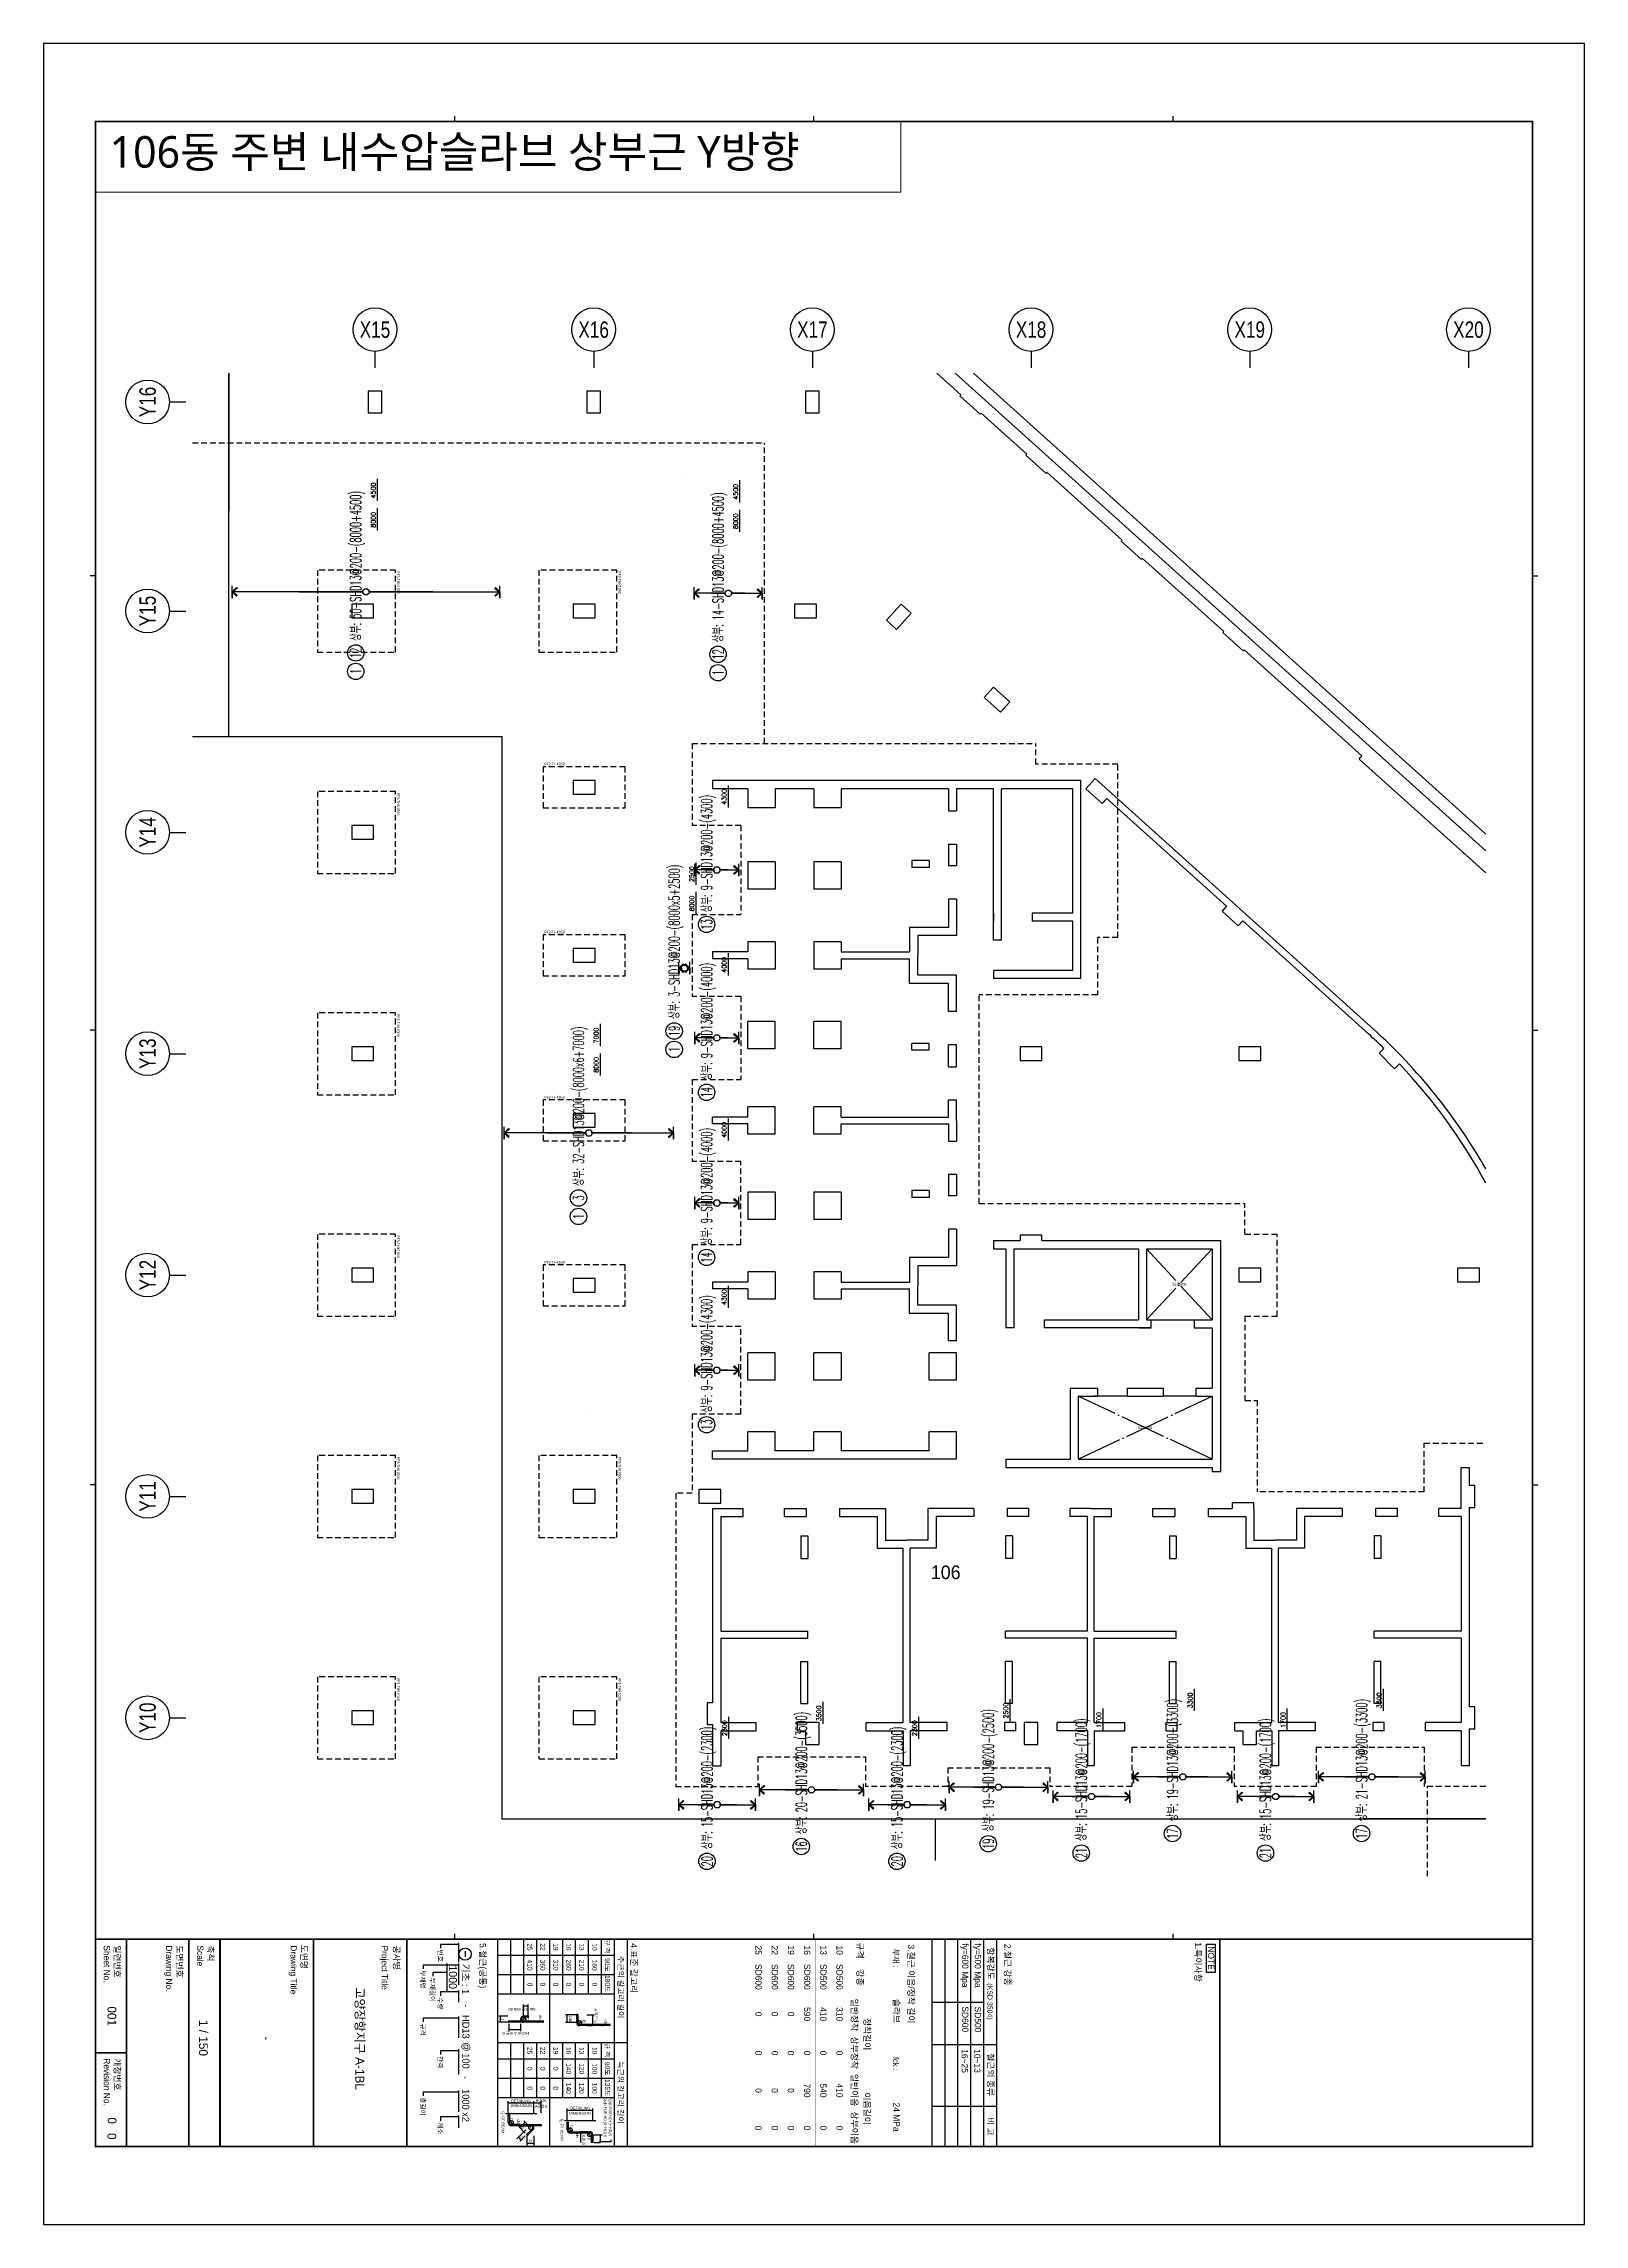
# Model space of a CAD drawing. Header units: millimetres. Extents: x 327808 to 2562540, y -728300 to 402793.
# Drawn here: x 460627 to 516989, y -385130 to -305330 of the extents above; entities that cross this region are included whole.
import ezdxf
from ezdxf.enums import TextEntityAlignment as Align

# ---------------------------------------------------------------- set-up
doc = ezdxf.new("R2010")
doc.units = ezdxf.units.MM
doc.header["$LTSCALE"] = 140
doc.linetypes.add('XS-기초$0$DDOT', pattern=[14, 12, -1, 0, -1])
doc.linetypes.add('XS-기초$0$HID', pattern=[2.3, 1.5, -0.8])
doc.layers.get('Defpoints').update_dxf_attribs({"color": 145})
for name, color, linetype in [('BUB', 7, 'Continuous'), ('CEN-P', 14, 'Continuous'), ('XDIM', 7, 'Continuous'), ('XREBAR', 1, 'Continuous'), ('XS-기초$0$EL7', 7, 'Continuous'), ('XS-기초$0$MAT', 3, 'XS-기초$0$HID'), ('XS-기초$0$OPEN', 9, 'XS-기초$0$DDOT'), ('XS-기초$0$PILE-P', 4, 'XS-기초$0$HID'), ('XS-기초$0$WALL', 11, 'Continuous'), ('XS-기초$0$기초연단', 3, 'Continuous'), ('XTAG', 7, 'Continuous'), ('기초꺽임', 7, 'Continuous')]:
    doc.layers.add(name, color=color, linetype=linetype)
doc.layers.add('TEXT', color=3, linetype='Continuous', lineweight=9)
doc.layers.add('XTITLE', color=22, linetype='Continuous', lineweight=0)
doc.layers.add('XS-기초$0$DEFPOINT', color=144, linetype='Continuous', plot=False)
doc.styles.add('ARIAL', font='malgun.ttf')
doc.styles.add('HYULL', font='')
doc.styles.add('XRebar', font='Romans.shx', dxfattribs={"bigfont": 'whgtxt.shx'})
doc.styles.add('XRebar2', font='Romans.shx')
doc.styles.add('XRebarSheet', font='HMKMRHD.TTF')
doc.styles.add('XS-기초$0$맑은고딕', font='malgun.ttf')
doc.styles.add('돋움', font='malgun.ttf')
doc.styles.add('돋음', font='')
doc.styles.get('HYULL').set_extended_font_data('Dotum')
doc.styles.get('돋음').set_extended_font_data('Dotum')
doc.dimstyles.new('NDIM', dxfattribs={"dimtxt": 3, "dimasz": 1.5, "dimexe": 2, "dimexo": 2, "dimgap": 1, "dimtad": 1, "dimdec": 0, "dimdsep": 46, "dimlunit": 6, "dimtxsty": 'ARIAL', "dimblk": 'DOT', "dimcen": 1, "dimclrd": 256, "dimclre": 7, "dimclrt": 3, "dimadec": 0, "dimazin": 0, "dimtfac": 1, "dimtdec": 0, "dimtix": 1, "dimtmove": 2, "dimatfit": 3, "dimldrblk": 'DOT', "dimfxl": 8, "dimtvp": 1, "dimtolj": 1, "dimlwd": -1, "dimlwe": -1, "dimarcsym": 0})

msp = doc.modelspace()

# ---------------------------------------------------------------- texts
at = {"layer": 'XDIM', "color": 3, "linetype": 'Continuous', "ltscale": 2.20348e-317, "style": 'XRebar2'}
for s, p in [('4500', (472820.9, -321679)), ('4500', (486075.9, -321729)), ('8000', (472820.9, -322756.1)), ('8000', (486075.9, -322806.1)), ('4300', (485655.9, -332894.5)), ('2500', (484470.9, -335718.6)), ('8000', (484470.9, -336795.7)), ('4000', (485655.9, -339039.5)), ('7000', (480970.9, -341624.4)), ('8000', (480970.9, -342701.5)), ('4000', (485655.9, -345079.5)), ('4300', (485655.9, -351202)), ('3500', (489120.9, -366430.3)), ('2500', (495960.9, -366330.3)), ('3300', (502700.9, -365955.3)), ('3300', (509615.9, -365955.3)), ('2300', (485670.9, -366972.8)), ('2300', (492620.9, -366972.8)), ('1700', (499360.9, -366672.8))]:
    msp.add_text(s, height=168, rotation=90, dxfattribs=at).set_placement(p, align=Align.BOTTOM_CENTER)
at = {"layer": 'XDIM', "color": 3, "linetype": 'Continuous', "ltscale": 1.49203e-315, "style": 'XRebar2'}
msp.add_text('1700', height=168, rotation=90, dxfattribs=at).set_placement((506100.9, -366672.8), align=Align.BOTTOM_CENTER)
at = {"layer": 'XTITLE', "color": 2, "style": '돋움'}
msp.add_text('106동 주변 내수압슬라브 상부근 Y방향', height=1152.878, dxfattribs=at).set_placement((463040.5, -309292.4), align=Align.MIDDLE_LEFT)

# ---------------------------------------------------------------- blocks, each defined once
blk = doc.blocks.new('_Dot')
at = {"color": 0, "linetype": 'ByBlock', "lineweight": -2}
blk.add_line((-0.5, 0), (-1, 0), dxfattribs=at)
at = {"color": 0, "linetype": 'ByBlock', "const_width": 0.5}
blk.add_lwpolyline([(-0.25, 0, 1), (0.25, 0, 1)], format="xyb", close=True, dxfattribs=at)
blk = doc.blocks.new('*D30')
at = {"color": 7, "transparency": 16777216}
for p, q in [((80432, 20451), (80432, 20463)), ((80477, 20451), (80477, 20463))]:
    blk.add_line(p, q, dxfattribs=at)
at = {"transparency": 16777216}
blk.add_line((80433, 20461), (80475, 20461), dxfattribs=at)
at = {"layer": 'Defpoints', "color": 0, "transparency": 16777216}
for p in [(80432, 20449), (80477, 20461), (80477, 20449)]:
    blk.add_point(p, dxfattribs=at)
at = {"transparency": 16777216, "xscale": 1.5, "yscale": 1.5, "zscale": 1.5, "rotation": 180}
blk.add_blockref('_Dot', (80432, 20461), dxfattribs=at)
at = {"transparency": 16777216, "xscale": 1.5, "yscale": 1.5, "zscale": 1.5}
blk.add_blockref('_Dot', (80477, 20461), dxfattribs=at)
blk = doc.blocks.new('*D31')
at = {"color": 7, "transparency": 16777216}
for p, q in [((76172, 19024), (76172, 19045)), ((76217, 19024), (76217, 19045))]:
    blk.add_line(p, q, dxfattribs=at)
at = {"transparency": 16777216}
blk.add_line((76215, 19043), (76174, 19043), dxfattribs=at)
at = {"layer": 'Defpoints', "color": 0, "transparency": 16777216}
for p in [(76172, 19043), (76172, 19022), (76217, 19022)]:
    blk.add_point(p, dxfattribs=at)
at = {"transparency": 16777216, "xscale": 1.5, "yscale": 1.5, "zscale": 1.5, "rotation": 180}
blk.add_blockref('_Dot', (76172, 19043), dxfattribs=at)
at = {"transparency": 16777216, "xscale": 1.5, "yscale": 1.5, "zscale": 1.5}
blk.add_blockref('_Dot', (76217, 19043), dxfattribs=at)
blk = doc.blocks.new('*D32')
at = {"transparency": 16777216}
blk.add_line((80158, 18181), (80199, 18181), dxfattribs=at)
at = {"layer": 'Defpoints', "color": 0, "transparency": 16777216}
for p in [(80156, 18181), (80201, 18181), (80201, 18181)]:
    blk.add_point(p, dxfattribs=at)
at = {"transparency": 16777216, "xscale": 1.5, "yscale": 1.5, "zscale": 1.5, "rotation": 180}
blk.add_blockref('_Dot', (80156, 18181), dxfattribs=at)
at = {"transparency": 16777216, "xscale": 1.5, "yscale": 1.5, "zscale": 1.5}
blk.add_blockref('_Dot', (80201, 18181), dxfattribs=at)
blk = doc.blocks.new('XS-기초$0$PF3')
at = {"layer": 'XS-기초$0$MAT', "linetype": 'XS-기초$0$HID'}
blk.add_lwpolyline([(-1500, -1650), (1500, -1650), (1500, 1200), (-1500, 1200)], close=True, dxfattribs=at)
at = {"layer": 'XS-기초$0$DEFPOINT', "color": 1, "style": 'XS-기초$0$맑은고딕'}
blk.add_text('PF3-THK1000', height=100, dxfattribs=at).set_placement((-1450, 1300), align=Align.MIDDLE_LEFT)
blk = doc.blocks.new('XS-기초$0$PF2')
at = {"layer": 'XS-기초$0$MAT', "linetype": 'XS-기초$0$HID'}
blk.add_lwpolyline([(-1500, -750), (1500, -750), (1500, 750), (-1500, 750)], close=True, dxfattribs=at)
at = {"layer": 'XS-기초$0$DEFPOINT', "color": 1, "style": 'XS-기초$0$맑은고딕'}
blk.add_text('PF2-THK950', height=100, dxfattribs=at).set_placement((-1450, 850), align=Align.MIDDLE_LEFT)
blk = doc.blocks.new('BUB')
at = {"layer": 'BUB'}
blk.add_line((0, 1500), (0, 0), dxfattribs=at)
blk.add_circle((0, 3500), 2000, dxfattribs=at)
blk = doc.blocks.new('zdhdthbse')
at = {"layer": 'CEN-P'}
blk.add_lwpolyline([(-21405, 32883), (-21405, 27829)], dxfattribs=at)
at = {"layer": 'CEN-P', "color": 2}
blk.add_lwpolyline([(24577, -20020), (20091, -20020)], dxfattribs=at)
at = {"layer": 'XS-기초$0$EL7'}
for p, q in [((12345, -1755), (13915, -1755)), ((11460, -4555), (10270, -4555)), ((13970, -4555), (12780, -4555))]:
    blk.add_line(p, q, dxfattribs=at)
at = {"layer": 'XS-기초$0$OPEN'}
for p, q in [((14570, -1755), (12170, 845)), ((14570, 845), (12170, -1755)), ((14570, -6855), (9670, -4555)), ((9670, -6855), (14570, -4555))]:
    blk.add_line(p, q, dxfattribs=at)
at = {"layer": 'XS-기초$0$WALL', "color": 5}
for p, q in [((5374, 32090), (4494, 32883)), ((24577, 15406), (5167, 32883)), ((-15805, 32230), (-16305, 32230)), ((-16305, 32230), (-16305, 31430)), ((-15805, 31430), (-15805, 32230)), ((-7805, 32230), (-8305, 32230)), ((-8305, 32230), (-8305, 31430)), ((-7805, 31430), (-7805, 32230)), ((195, 32230), (-305, 32230)), ((-305, 32230), (-305, 31430)), ((195, 31430), (195, 32230)), ((5374, 32090), (5341, 32053)), ((5341, 32053), (6084, 31384)), ((-16305, 31430), (-15805, 31430)), ((-8305, 31430), (-7805, 31430)), ((-305, 31430), (195, 31430)), ((6084, 31384), (6118, 31421)), ((7788, 29918), (6118, 31421)), ((7788, 29918), (7754, 29880)), ((7754, 29880), (8497, 29211)), ((8497, 29211), (8531, 29248)), ((11280, 26773), (8531, 29248)), ((11280, 26773), (11247, 26735)), ((11247, 26735), (11990, 26066)), ((11990, 26066), (12023, 26103)), ((14996, 23427), (12023, 26103)), ((-16905, 24430), (-16905, 23930)), ((-16105, 24430), (-16905, 24430)), ((-16105, 23930), (-16105, 24430)), ((-8805, 24430), (-8805, 23930)), ((-8005, 24430), (-8805, 24430)), ((-8005, 23930), (-8005, 24430)), ((-705, 24430), (-705, 23930)), ((95, 24430), (-705, 24430)), ((95, 23930), (95, 24430)), ((3189, 24437), (2654, 23842)), ((3025, 23508), (3561, 24102)), ((3561, 24102), (3189, 24437)), ((-16905, 23930), (-16105, 23930)), ((-8805, 23930), (-8005, 23930)), ((-705, 23930), (95, 23930)), ((2654, 23842), (3025, 23508)), ((14996, 23427), (14963, 23390)), ((14963, 23390), (15706, 22721)), ((15706, 22721), (15739, 22758)), ((20049, 18877), (15739, 22758)), ((6570, 21392), (6236, 21021)), ((6236, 21021), (6830, 20485)), ((7165, 20857), (6570, 21392)), ((6830, 20485), (7165, 20857)), ((19949, 18765), (20049, 18877)), ((24577, 14599), (19949, 18765)), ((-8805, 17980), (-8805, 17480)), ((-8005, 17980), (-8805, 17980)), ((-8005, 17480), (-8005, 17980)), ((-3705, 17980), (-3705, 17680)), ((9770, 17980), (-3705, 17980)), ((-2420, 17680), (-3705, 17680)), ((-2420, 17680), (-2420, 16980)), ((-1420, 17680), (-1420, 16980)), ((0, 17680), (-1420, 17680)), ((0, 17680), (0, 16980)), ((4920, 17680), (1000, 17680)), ((1000, 17680), (1000, 16980)), ((4920, 17680), (4920, 16865)), ((6570, 17680), (5220, 17680)), ((5220, 17680), (5220, 16865)), ((6570, 12140), (6570, 17680)), ((6870, 12140), (6870, 17680)), ((9470, 17680), (6870, 17680)), ((9470, 13130), (9470, 17680)), ((9770, 10730), (9770, 17980)), ((10286, 18047), (9952, 17675)), ((9952, 17675), (10546, 17140)), ((20467, 8879), (10286, 18047)), ((-8805, 17480), (-8005, 17480)), ((-1420, 16980), (-2420, 16980)), ((1000, 16980), (0, 16980)), ((4920, 16865), (5220, 16865)), ((10546, 17140), (10713, 17325)), ((15098, 13378), (10713, 17325)), ((-16905, 16330), (-16905, 15830)), ((-16105, 16330), (-16905, 16330)), ((-16105, 15830), (-16105, 16330)), ((-16905, 15830), (-16105, 15830)), ((4920, 15655), (5220, 15655)), ((4920, 15655), (4920, 14855)), ((5220, 15655), (5220, 14855)), ((-1420, 15000), (-2420, 15000)), ((-2420, 15000), (-2420, 14000)), ((-1420, 15000), (-1420, 14000)), ((1000, 15000), (0, 15000)), ((0, 15000), (0, 14000)), ((1000, 15000), (1000, 14000)), ((4220, 15050), (3590, 15050)), ((3590, 15050), (3590, 14800)), ((4220, 14800), (3590, 14800)), ((4220, 15050), (4220, 14800)), ((5220, 14855), (4920, 14855)), ((-1420, 14000), (-2420, 14000)), ((1000, 14000), (0, 14000)), ((5220, 13635), (4920, 13635)), ((4920, 13635), (4920, 12605)), ((5220, 13635), (5220, 12305)), ((6570, 13130), (6570, 12830)), ((9470, 13130), (7980, 13130)), ((7980, 13130), (7980, 12830)), ((9470, 12830), (7980, 12830)), ((9470, 11030), (9470, 12830)), ((15098, 13378), (14931, 13192)), ((14931, 13192), (15525, 12657)), ((15525, 12657), (15692, 12842)), ((20300, 8694), (15692, 12842)), ((-1420, 12080), (-2420, 12080)), ((-2420, 12080), (-2420, 11705)), ((-1420, 12080), (-1420, 11080)), ((1000, 12080), (0, 12080)), ((0, 12080), (0, 11080)), ((1000, 12080), (1000, 11705)), ((3500, 12605), (3500, 11705)), ((4920, 12605), (3500, 12605)), ((3800, 12305), (3800, 11580)), ((5220, 12305), (3800, 12305)), ((6870, 12140), (6570, 12140)), ((-8805, 11830), (-8805, 11330)), ((-8005, 11830), (-8805, 11830)), ((-8805, 11330), (-8005, 11330)), ((-8005, 11330), (-8005, 11830)), ((-3705, 11705), (-3705, 11455)), ((-2420, 11705), (-3705, 11705)), ((-2420, 11455), (-3705, 11455)), ((-2420, 11455), (-2420, 11080)), ((1000, 11705), (3500, 11705)), ((1000, 11455), (3500, 11455)), ((1000, 11455), (1000, 11080)), ((3500, 10555), (3500, 11455)), ((3800, 10855), (3800, 11580)), ((-1420, 11080), (-2420, 11080)), ((1000, 11080), (0, 11080)), ((4920, 10555), (3500, 10555)), ((5220, 10855), (3800, 10855)), ((4920, 9525), (4920, 10555)), ((5220, 9525), (5220, 10855)), ((9470, 11030), (6570, 11030)), ((6570, 11030), (6570, 10730)), ((9770, 10730), (6570, 10730)), ((-2420, 8160), (-2420, 9160)), ((-1420, 9160), (-2420, 9160)), ((-1420, 8160), (-1420, 9160)), ((0, 8160), (0, 9160)), ((1000, 9160), (0, 9160)), ((1000, 8160), (1000, 9160)), ((5220, 9525), (4920, 9525)), ((-16905, 8230), (-16905, 7730)), ((-16105, 8230), (-16905, 8230)), ((-16105, 7730), (-16105, 8230)), ((-1420, 8160), (-2420, 8160)), ((1000, 8160), (0, 8160)), ((4220, 8360), (3590, 8360)), ((3590, 8110), (3590, 8360)), ((4220, 8110), (3590, 8110)), ((4220, 8110), (4220, 8360)), ((5220, 8305), (4920, 8305)), ((4920, 7505), (4920, 8305)), ((5220, 7505), (5220, 8305)), ((7545, 8230), (7545, 7730)), ((8345, 8230), (7545, 8230)), ((8345, 7730), (8345, 8230)), ((15545, 8230), (15545, 7730)), ((16345, 8230), (15545, 8230)), ((16345, 7730), (16345, 8230)), ((20856, 8174), (20678, 7998)), ((20678, 7998), (21241, 7429)), ((-16905, 7730), (-16105, 7730)), ((4920, 7505), (5220, 7505)), ((7545, 7730), (8345, 7730)), ((15545, 7730), (16345, 7730)), ((21419, 7605), (21241, 7429)), ((-8805, 5790), (-8805, 5290)), ((-8005, 5790), (-8805, 5790)), ((-8005, 5290), (-8005, 5790)), ((-3705, 5415), (-3705, 5665)), ((-2420, 5665), (-3705, 5665)), ((-2420, 5665), (-2420, 6040)), ((-1420, 6040), (-2420, 6040)), ((-1420, 5040), (-1420, 6040)), ((0, 5040), (0, 6040)), ((1000, 6040), (0, 6040)), ((1000, 5665), (1000, 6040)), ((1000, 5665), (4920, 5665)), ((4920, 6295), (5220, 6295)), ((4920, 5665), (4920, 6295)), ((5220, 5540), (5220, 6295)), ((-8805, 5290), (-8005, 5290)), ((-2420, 5415), (-3705, 5415)), ((-2420, 5040), (-2420, 5415)), ((-1420, 5040), (-2420, 5040)), ((1000, 5040), (0, 5040)), ((1000, 5415), (4920, 5415)), ((1000, 5040), (1000, 5415)), ((4920, 5415), (4920, 4785)), ((5220, 5540), (5220, 4785)), ((4920, 4785), (5220, 4785)), ((4920, 3575), (5220, 3575)), ((4920, 3575), (4920, 2775)), ((5220, 3575), (5220, 2775)), ((-1420, 2920), (-2420, 2920)), ((-2420, 2920), (-2420, 1920)), ((-1420, 2920), (-1420, 1920)), ((1000, 2920), (0, 2920)), ((0, 2920), (0, 1920)), ((1000, 2920), (1000, 1920)), ((4220, 2970), (3590, 2970)), ((3590, 2970), (3590, 2720)), ((4220, 2720), (3590, 2720)), ((4220, 2970), (4220, 2720)), ((5220, 2775), (4920, 2775)), ((-1420, 1920), (-2420, 1920)), ((1000, 1920), (0, 1920)), ((5220, 1555), (4920, 1555)), ((4920, 1555), (4920, 525)), ((5220, 1555), (5220, 225)), ((6570, 1145), (6570, 845)), ((6570, 1145), (7545, 1145)), ((6570, 845), (7020, 845)), ((7020, 845), (7020, -2055)), ((7320, 845), (11870, 845)), ((7320, 845), (7320, -2055)), ((8345, 1345), (7545, 1345)), ((7545, 1345), (7545, 1145)), ((8345, 1145), (8345, 1345)), ((8345, 1145), (14870, 1145)), ((11870, 845), (11870, -1755)), ((12170, 845), (14570, 845)), ((12170, 845), (12170, -1755)), ((14570, 845), (14570, -1755)), ((14870, 1145), (14870, -7305)), ((-16905, 130), (-16905, -370)), ((-16105, 130), (-16905, 130)), ((-16105, -370), (-16105, 130)), ((-1420, 0), (-2420, 0)), ((-2420, 0), (-2420, -375)), ((-1420, 0), (-1420, -1000)), ((1000, 0), (0, 0)), ((0, 0), (0, -1000)), ((1000, 0), (1000, -375)), ((3500, 525), (3500, -375)), ((4920, 525), (3500, 525)), ((3800, 225), (3800, -500)), ((5220, 225), (3800, 225)), ((15545, 130), (15545, -370)), ((16345, 130), (15545, 130)), ((16345, -370), (16345, 130)), ((23545, 130), (23545, -370)), ((24345, 130), (23545, 130)), ((24345, -370), (24345, 130)), ((-16905, -370), (-16105, -370)), ((-8805, -250), (-8805, -750)), ((-8005, -250), (-8805, -250)), ((-8805, -750), (-8005, -750)), ((-8005, -750), (-8005, -250)), ((-3705, -375), (-3705, -625)), ((-2420, -375), (-3705, -375)), ((-2420, -625), (-3705, -625)), ((-2420, -625), (-2420, -1000)), ((1000, -375), (3500, -375)), ((1000, -625), (3500, -625)), ((1000, -625), (1000, -1000)), ((3500, -1525), (3500, -625)), ((3800, -1225), (3800, -500)), ((15545, -370), (16345, -370)), ((23545, -370), (24345, -370)), ((-1420, -1000), (-2420, -1000)), ((1000, -1000), (0, -1000)), ((4920, -1525), (3500, -1525)), ((5220, -1225), (3800, -1225)), ((4920, -2520), (4920, -1525)), ((5220, -2520), (5220, -1225)), ((7320, -2055), (7020, -2055)), ((8430, -1755), (11870, -1755)), ((8430, -1755), (8430, -2055)), ((12345, -2055), (8430, -2055)), ((11870, -2055), (12345, -2055)), ((12170, -1755), (12345, -1755)), ((12345, -2055), (12345, -1755)), ((13915, -1755), (14570, -1755)), ((13915, -1755), (13915, -2055)), ((13915, -2055), (14570, -2055)), ((14570, -2055), (14570, -4255)), ((-2420, -3970), (-2420, -2970)), ((-1420, -2970), (-2420, -2970)), ((-1420, -3970), (-1420, -2970)), ((0, -3970), (0, -2970)), ((1000, -2970), (0, -2970)), ((1000, -2970), (1000, -3970)), ((4220, -3970), (4220, -2970)), ((5220, -2970), (4220, -2970)), ((5220, -2520), (4920, -2520)), ((5220, -3970), (5220, -2970)), ((-1420, -3970), (-2420, -3970)), ((1000, -3970), (0, -3970)), ((5220, -3970), (4220, -3970)), ((9370, -4255), (9370, -6855)), ((9370, -4255), (10370, -4255)), ((9670, -4555), (9670, -6855)), ((9670, -4555), (10370, -4555)), ((10370, -4255), (10370, -4555)), ((11460, -4255), (12780, -4255)), ((11460, -4255), (11460, -4555)), ((11460, -4555), (12780, -4555)), ((12780, -4255), (12780, -4555)), ((13970, -4255), (14570, -4255)), ((13970, -4255), (13970, -4555)), ((13970, -4555), (14570, -4555)), ((14570, -4555), (14570, -6855)), ((-2420, -6555), (-2420, -5855)), ((-1420, -5855), (-2420, -5855)), ((-1420, -6555), (-1420, -5855)), ((0, -6555), (0, -5855)), ((1000, -5855), (0, -5855)), ((1000, -5855), (1000, -6555)), ((4220, -6555), (4220, -5855)), ((5220, -5855), (4220, -5855)), ((5220, -6855), (5220, -5855)), ((-3705, -6855), (-3705, -6555)), ((-3705, -6555), (-2420, -6555)), ((5220, -6855), (-3705, -6855)), ((0, -6555), (-1420, -6555)), ((4220, -6555), (1000, -6555)), ((7020, -6855), (7020, -7155)), ((7020, -6855), (9370, -6855)), ((7020, -7155), (14570, -7155)), ((9670, -6855), (14570, -6855)), ((14570, -7155), (14570, -7305)), ((23675, -8655), (23675, -7165)), ((23675, -7165), (23975, -7165)), ((23975, -7165), (23975, -7820)), ((-16905, -7970), (-16905, -8470)), ((-16105, -7970), (-16905, -7970)), ((-16105, -8470), (-16105, -7970)), ((-8805, -7970), (-8805, -8470)), ((-8005, -7970), (-8805, -7970)), ((-8005, -8470), (-8005, -7970)), ((-4205, -7970), (-4205, -8470)), ((-3405, -7970), (-4205, -7970)), ((-3405, -8470), (-3405, -7970)), ((14570, -7305), (14870, -7305)), ((24175, -7820), (23975, -7820)), ((24175, -8620), (24175, -7820)), ((-16905, -8470), (-16105, -8470)), ((-8805, -8470), (-8005, -8470)), ((-4205, -8470), (-3405, -8470)), ((-3705, -8655), (-2590, -8655)), ((-3705, -8655), (-3705, -15770)), ((-2590, -8955), (-2590, -8655)), ((-1080, -8955), (-1080, -8655)), ((-1080, -8655), (-280, -8655)), ((-280, -8655), (-280, -8955)), ((940, -8655), (940, -8955)), ((940, -8655), (2620, -8655)), ((2620, -8655), (2620, -9815)), ((5850, -8655), (4170, -8655)), ((4170, -8655), (4170, -9815)), ((5850, -8655), (5850, -8955)), ((7070, -8655), (7070, -8955)), ((7870, -8655), (7070, -8655)), ((7870, -8955), (7870, -8655)), ((9380, -8955), (9380, -8655)), ((10135, -8655), (9380, -8655)), ((10135, -8655), (10890, -8655)), ((10890, -8955), (10890, -8655)), ((12400, -8955), (12400, -8655)), ((12400, -8655), (13200, -8655)), ((13200, -8655), (13200, -8955)), ((14420, -8655), (14420, -8955)), ((14420, -8655), (15300, -8655)), ((16100, -8455), (15300, -8455)), ((15300, -8455), (15300, -8655)), ((16100, -8655), (16100, -8455)), ((16100, -8655), (16100, -9815)), ((19330, -8655), (17650, -8655)), ((17650, -8655), (17650, -9815)), ((19330, -8655), (19330, -8955)), ((20550, -8655), (20550, -8955)), ((21350, -8655), (20550, -8655)), ((21350, -8955), (21350, -8655)), ((22860, -8955), (22860, -8655)), ((23675, -8655), (22860, -8655)), ((23975, -8620), (23975, -15920)), ((23975, -8620), (24175, -8620)), ((-3405, -8955), (-2590, -8955)), ((-3405, -8955), (-3405, -13150)), ((-1080, -8955), (-280, -8955)), ((940, -8955), (2320, -8955)), ((2320, -8955), (2320, -10115)), ((5850, -8955), (4470, -8955)), ((4470, -8955), (4470, -10115)), ((7870, -8955), (7070, -8955)), ((10010, -8955), (9380, -8955)), ((10010, -13150), (10010, -8955)), ((10260, -13150), (10260, -8955)), ((10260, -8955), (10890, -8955)), ((12400, -8955), (13200, -8955)), ((14420, -8955), (15800, -8955)), ((15800, -8955), (15800, -10115)), ((19330, -8955), (17950, -8955)), ((17950, -8955), (17950, -10115)), ((21350, -8955), (20550, -8955)), ((23675, -8955), (22860, -8955)), ((23675, -8955), (23675, -13150)), ((-475, -9655), (-475, -10485)), ((-475, -9655), (-225, -9655)), ((-225, -9655), (-225, -10485)), ((2320, -10115), (3270, -10115)), ((2620, -9815), (3395, -9815)), ((3270, -16495), (3270, -10115)), ((4170, -9815), (3395, -9815)), ((3520, -16495), (3520, -10115)), ((4470, -10115), (3520, -10115)), ((7015, -9655), (7015, -10485)), ((7265, -9655), (7015, -9655)), ((7265, -9655), (7265, -10485)), ((13005, -9655), (13005, -10485)), ((13005, -9655), (13255, -9655)), ((13255, -9655), (13255, -10485)), ((15800, -10115), (16750, -10115)), ((16100, -9815), (16875, -9815)), ((16750, -16495), (16750, -10115)), ((17650, -9815), (16875, -9815)), ((17000, -16495), (17000, -10115)), ((17950, -10115), (17000, -10115)), ((20495, -9655), (20495, -10485)), ((20745, -9655), (20495, -9655)), ((20745, -9655), (20745, -10485)), ((-475, -10485), (-225, -10485)), ((7265, -10485), (7015, -10485)), ((13005, -10485), (13255, -10485)), ((20745, -10485), (20495, -10485)), ((-3405, -13150), (-225, -13150)), ((-3405, -13400), (-225, -13400)), ((-3405, -13400), (-3405, -16495)), ((-225, -13400), (-225, -13150)), ((10010, -13150), (7015, -13150)), ((7015, -13400), (7015, -13150)), ((10010, -13400), (7015, -13400)), ((10010, -16495), (10010, -13400)), ((10260, -13150), (13255, -13150)), ((10260, -16495), (10260, -13400)), ((10260, -13400), (13255, -13400)), ((13255, -13400), (13255, -13150)), ((23675, -13150), (20495, -13150)), ((20495, -13400), (20495, -13150)), ((23675, -13400), (20495, -13400)), ((23675, -13400), (23675, -16495)), ((-475, -15795), (-475, -14260)), ((-475, -14260), (-225, -14260)), ((-225, -15795), (-225, -14260)), ((7015, -15795), (7015, -14260)), ((7265, -14260), (7015, -14260)), ((7265, -15795), (7265, -14260)), ((13005, -15795), (13005, -14260)), ((13005, -14260), (13255, -14260)), ((13255, -15795), (13255, -14260)), ((20495, -15795), (20495, -14260)), ((20745, -14260), (20495, -14260)), ((20745, -15795), (20745, -14260)), ((-3705, -15770), (-3905, -15770)), ((-3905, -15770), (-3905, -16570)), ((-475, -15795), (-225, -15795)), ((7265, -15795), (7015, -15795)), ((13005, -15795), (13255, -15795)), ((20745, -15795), (20495, -15795)), ((24175, -15920), (23975, -15920)), ((24175, -16720), (24175, -15920)), ((-16905, -16070), (-16905, -16570)), ((-16105, -16070), (-16905, -16070)), ((-16905, -16570), (-16105, -16570)), ((-16105, -16570), (-16105, -16070)), ((-8805, -16070), (-8805, -16570)), ((-8005, -16070), (-8805, -16070)), ((-8805, -16570), (-8005, -16570)), ((-8005, -16570), (-8005, -16070)), ((-3905, -16570), (-3705, -16570)), ((-3705, -16570), (-3705, -18080)), ((-3405, -16495), (-2105, -16495)), ((-2105, -16795), (-2105, -16495)), ((-595, -16495), (-305, -16495)), ((-595, -16795), (-595, -16495)), ((195, -16495), (-305, -16495)), ((195, -17295), (195, -16495)), ((1915, -16495), (3270, -16495)), ((1915, -16795), (1915, -16495)), ((4875, -16495), (3520, -16495)), ((4875, -16795), (4875, -16495)), ((7385, -16495), (6985, -16495)), ((6985, -16795), (6985, -16495)), ((7385, -16795), (7385, -16495)), ((8195, -16495), (7695, -16495)), ((7695, -16495), (7695, -17295)), ((8195, -17295), (8195, -16495)), ((8895, -16795), (8895, -16495)), ((10010, -16495), (8895, -16495)), ((10260, -16495), (11375, -16495)), ((11375, -16795), (11375, -16495)), ((12885, -16495), (13285, -16495)), ((12885, -16795), (12885, -16495)), ((13285, -16795), (13285, -16495)), ((15395, -16495), (16750, -16495)), ((15395, -16795), (15395, -16495)), ((18355, -16495), (17000, -16495)), ((18355, -16795), (18355, -16495)), ((20865, -16495), (20465, -16495)), ((20465, -16795), (20465, -16495)), ((20865, -16795), (20865, -16495)), ((22375, -16795), (22375, -16495)), ((23675, -16495), (22375, -16495)), ((23975, -16720), (23975, -18080)), ((23975, -16720), (24175, -16720)), ((-3405, -16795), (-2105, -16795)), ((-3405, -16795), (-3405, -18080)), ((-595, -16795), (-305, -16795)), ((-305, -16795), (-305, -17295)), ((-305, -17295), (195, -17295)), ((1915, -16795), (3270, -16795)), ((3270, -16795), (3270, -18080)), ((4875, -16795), (3520, -16795)), ((3520, -16795), (3520, -18080)), ((7385, -16795), (6985, -16795)), ((7695, -17295), (8195, -17295)), ((10010, -16795), (8895, -16795)), ((10010, -16795), (10010, -18080)), ((10260, -16795), (11375, -16795)), ((10260, -16795), (10260, -18080)), ((12885, -16795), (13285, -16795)), ((15395, -16795), (15695, -16795)), ((15695, -16795), (15695, -17295)), ((15695, -17295), (16195, -17295)), ((16195, -16795), (16750, -16795)), ((16195, -17295), (16195, -16795)), ((16750, -16795), (16750, -18080)), ((18355, -16795), (17000, -16795)), ((17000, -16795), (17000, -18080)), ((20865, -16795), (20465, -16795)), ((23675, -16795), (22375, -16795)), ((23675, -16795), (23675, -18080)), ((-3705, -18080), (-3405, -18080)), ((3520, -18080), (3270, -18080)), ((10260, -18080), (10010, -18080)), ((17000, -18080), (16750, -18080)), ((23975, -18080), (23675, -18080))]:
    blk.add_line(p, q, dxfattribs=at)
for radius, start, end in [(20500, 29.58874, 48), (20250, 45.84503, 48), (20250, 28.31808, 43.58135)]:
    blk.add_arc((6750, -6355), radius, start, end, dxfattribs=at)
at = {"layer": 'XS-기초$0$기초연단'}
blk.add_line((24577, 16012), (5839, 32883), dxfattribs=at)
at = {"layer": 'XS-기초$0$기초연단', "linetype": 'XS-기초$0$HID'}
for p, q in [((-22733, 30330), (-1805, 30330)), ((-1805, 19330), (-1805, 30330)), ((-4455, 19330), (8120, 19330)), ((-4455, 19330), (-4455, 16330)), ((8120, 18580), (8120, 19330)), ((11120, 18580), (8120, 18580)), ((11120, 12230), (11120, 18580)), ((-2670, 16330), (-4455, 16330)), ((-2670, 16330), (-2670, 13080)), ((-4455, 13080), (-2670, 13080)), ((-4455, 13080), (-4455, 10080)), ((10370, 12230), (10370, 10130)), ((11120, 12230), (10370, 12230)), ((-2670, 10080), (-4455, 10080)), ((-2670, 10080), (-2670, 7040)), ((6045, 2495), (6045, 10130)), ((10370, 10130), (6045, 10130)), ((-4455, 7040), (-2670, 7040)), ((-4455, 7040), (-4455, 4040)), ((-2670, 4040), (-4455, 4040)), ((-2670, 1000), (-2670, 4040)), ((6045, 2495), (15770, 2495)), ((15770, 1380), (15770, 2495)), ((-4455, 1000), (-2670, 1000)), ((-4455, 1000), (-4455, -2000)), ((15770, 1380), (16945, 1380)), ((16945, -1620), (16945, 1380)), ((-2670, -2000), (-4455, -2000)), ((-2670, -5205), (-2670, -2000)), ((15770, -1620), (16945, -1620)), ((15770, -1620), (15770, -4705)), ((15770, -4705), (16220, -4705)), ((16220, -4705), (16220, -8055)), ((-2670, -5205), (-4455, -5205)), ((-4455, -5205), (-4455, -8105)), ((22325, -6265), (24577, -6265)), ((22325, -8055), (22325, -6265)), ((-5055, -8105), (-5055, -18830)), ((-4455, -8105), (-5055, -8105)), ((22325, -8055), (16220, -8055)), ((11635, -17395), (11635, -18830)), ((11635, -17395), (15375, -17395)), ((15375, -17395), (15375, -18830)), ((18375, -17395), (18375, -18830)), ((18375, -17395), (22325, -17395)), ((22325, -17395), (22325, -18830)), ((-2055, -17745), (1895, -17745)), ((-2055, -17745), (-2055, -18830)), ((1895, -17745), (1895, -18830)), ((4895, -18145), (4895, -18830)), ((4895, -18145), (8635, -18145)), ((8635, -18145), (8635, -18830)), ((-5055, -18830), (-2055, -18830)), ((4895, -18830), (1895, -18830)), ((11635, -18830), (8635, -18830)), ((18375, -18830), (15375, -18830)), ((24577, -18830), (22325, -18830)), ((22445, -22117), (22445, -18830))]:
    blk.add_line(p, q, dxfattribs=at)
at = {"layer": '기초꺽임', "color": 1, "const_width": 50}
blk.add_lwpolyline([(-21405, 32883), (-21405, 19580), (-11405, 19580), (-11405, -20020), (24577, -20020)], dxfattribs=at)
at = {"layer": '기초꺽임', "color": 3, "const_width": 50}
for points in [[(-21405, 19580), (-22733, 19580)], [(4445, -20020), (4445, -21544)]]:
    blk.add_lwpolyline(points, dxfattribs=at)
at = {"layer": 'BUB', "xscale": 0.4, "yscale": 0.4, "zscale": 0.4}
for p in [(-16055, 33080), (-8055, 33080), (-55, 33080), (7945, 33080), (15945, 33080), (23945, 33080)]:
    blk.add_blockref('BUB', p, dxfattribs=at)
at = {"layer": 'BUB', "xscale": 0.4, "yscale": 0.4, "zscale": 0.4, "rotation": 90}
for p in [(-22975, 31830), (-22975, 24180), (-22975, 16080), (-22975, 7980), (-22975, -120), (-22975, -8220), (-22975, -16320)]:
    blk.add_blockref('BUB', p, dxfattribs=at)
at = {"layer": 'XS-기초$0$PILE-P', "rotation": 270}
for p in [(-16505, 24180), (-8405, 24180), (-16505, 16080), (-16505, 7980), (-16505, -120), (-16505, -8220), (-8405, -8220), (-16505, -16320), (-8405, -16320)]:
    blk.add_blockref('XS-기초$0$PF3', p, dxfattribs=at)
at = {"layer": 'XS-기초$0$PILE-P'}
for p in [(-8405, 17730), (-8405, 11580), (-8405, 5540), (-8405, -500)]:
    blk.add_blockref('XS-기초$0$PF2', p, dxfattribs=at)
at = {"layer": 'TEXT', "style": '돋음', "width": 0.8}
for s, p in [('X15', (-16055, 34478)), ('X16', (-8055, 34478)), ('X17', (-55, 34478)), ('X18', (7945, 34478)), ('X19', (15945, 34478)), ('X20', (23945, 34478))]:
    blk.add_text(s, height=600, dxfattribs=at).set_placement(p, align=Align.MIDDLE_CENTER)
for s, p in [('Y16', (-24373, 31830)), ('Y15', (-24373, 24180)), ('Y14', (-24373, 16080)), ('Y13', (-24373, 7980)), ('Y12', (-24373, -120)), ('Y11', (-24373, -8220)), ('Y10', (-24373, -16320))]:
    blk.add_text(s, height=600, rotation=90, dxfattribs=at).set_placement(p, align=Align.MIDDLE_CENTER)
at = {"layer": 'TEXT', "extrusion": (2.94245e-18, 9.64033e-08, 1), "style": '돋음'}
blk.add_text('106', height=500, rotation=0, dxfattribs=at).set_placement((4823, -10995, 0), align=Align.MIDDLE_CENTER)
at = {"layer": 'XS-기초$0$DEFPOINT', "color": 2, "style": '돋음'}
for p in [(13370, -455), (12120, -5705)]:
    blk.add_text('SL-2600', height=100, dxfattribs=at).set_placement(p, align=Align.MIDDLE_CENTER)
blk = doc.blocks.new('*U453', base_point=(505322.9003, -371206.0711))
at = {"layer": 'XTAG', "color": 0, "linetype": 'Continuous', "ltscale": 4.34365e-311}
blk.add_circle((505322.9003, -371543.5711), 300, dxfattribs=at)
at = {"layer": 'XTAG', "color": 0, "linetype": 'Continuous', "ltscale": 4.34365e-311, "style": 'XRebar', "width": 0.55}
blk.add_text('상부: 15-SHD13@200-(1700)', height=400, rotation=90, dxfattribs=at).set_placement((505322.9003, -371106.0711), align=Align.MIDDLE_LEFT)
blk.add_text('21', height=400, rotation=90, dxfattribs=at).set_placement((505322.9003, -371543.5711), align=Align.MIDDLE_CENTER)
blk = doc.blocks.new('*U454', base_point=(498582.9003, -371206.0711))
at = {"layer": 'XTAG', "color": 0, "linetype": 'Continuous', "ltscale": 4.34365e-311}
blk.add_circle((498582.9003, -371543.5711), 300, dxfattribs=at)
at = {"layer": 'XTAG', "color": 0, "linetype": 'Continuous', "ltscale": 4.34365e-311, "style": 'XRebar', "width": 0.55}
blk.add_text('상부: 15-SHD13@200-(1700)', height=400, rotation=90, dxfattribs=at).set_placement((498582.9003, -371106.0711), align=Align.MIDDLE_LEFT)
blk.add_text('21', height=400, rotation=90, dxfattribs=at).set_placement((498582.9003, -371543.5711), align=Align.MIDDLE_CENTER)
blk = doc.blocks.new('*U455', base_point=(491842.9003, -371506.0711))
at = {"layer": 'XTAG', "color": 0, "linetype": 'Continuous', "ltscale": 4.34365e-311}
blk.add_circle((491842.9003, -371843.5711), 300, dxfattribs=at)
at = {"layer": 'XTAG', "color": 0, "linetype": 'Continuous', "ltscale": 4.34365e-311, "style": 'XRebar', "width": 0.55}
blk.add_text('상부: 15-SHD13@200-(2300)', height=400, rotation=90, dxfattribs=at).set_placement((491842.9003, -371406.0711), align=Align.MIDDLE_LEFT)
blk.add_text('20', height=400, rotation=90, dxfattribs=at).set_placement((491842.9003, -371843.5711), align=Align.MIDDLE_CENTER)
blk = doc.blocks.new('*U456', base_point=(484892.9003, -371506.0711))
at = {"layer": 'XTAG', "color": 0, "linetype": 'Continuous', "ltscale": 4.34365e-311}
blk.add_circle((484892.9003, -371843.5711), 300, dxfattribs=at)
at = {"layer": 'XTAG', "color": 0, "linetype": 'Continuous', "ltscale": 4.34365e-311, "style": 'XRebar', "width": 0.55}
blk.add_text('상부: 15-SHD13@200-(2300)', height=400, rotation=90, dxfattribs=at).set_placement((484892.9003, -371406.0711), align=Align.MIDDLE_LEFT)
blk.add_text('20', height=400, rotation=90, dxfattribs=at).set_placement((484892.9003, -371843.5711), align=Align.MIDDLE_CENTER)
blk = doc.blocks.new('*U457', base_point=(484877.9003, -349407.4997))
at = {"layer": 'XTAG', "color": 0, "linetype": 'Continuous', "ltscale": 4.34365e-311}
blk.add_circle((484877.9003, -349744.9997), 300, dxfattribs=at)
at = {"layer": 'XTAG', "color": 0, "linetype": 'Continuous', "ltscale": 4.34365e-311, "style": 'XRebar', "width": 0.55}
blk.add_text('상부: 9-SHD13@200-(4000)', height=400, rotation=90, dxfattribs=at).set_placement((484877.9003, -349307.4997), align=Align.MIDDLE_LEFT)
blk.add_text('14', height=400, rotation=90, dxfattribs=at).set_placement((484877.9003, -349744.9997), align=Align.MIDDLE_CENTER)
blk = doc.blocks.new('*U458', base_point=(484877.9003, -343367.4997))
at = {"layer": 'XTAG', "color": 0, "linetype": 'Continuous', "ltscale": 4.34365e-311}
blk.add_circle((484877.9003, -343704.9997), 300, dxfattribs=at)
at = {"layer": 'XTAG', "color": 0, "linetype": 'Continuous', "ltscale": 4.34365e-311, "style": 'XRebar', "width": 0.55}
blk.add_text('상부: 9-SHD13@200-(4000)', height=400, rotation=90, dxfattribs=at).set_placement((484877.9003, -343267.4997), align=Align.MIDDLE_LEFT)
blk.add_text('14', height=400, rotation=90, dxfattribs=at).set_placement((484877.9003, -343704.9997), align=Align.MIDDLE_CENTER)
blk = doc.blocks.new('*U459', base_point=(484877.9003, -355529.9997))
at = {"layer": 'XTAG', "color": 0, "linetype": 'Continuous', "ltscale": 4.34365e-311}
blk.add_circle((484877.9003, -355867.4997), 300, dxfattribs=at)
at = {"layer": 'XTAG', "color": 0, "linetype": 'Continuous', "ltscale": 4.34365e-311, "style": 'XRebar', "width": 0.55}
blk.add_text('상부: 9-SHD13@200-(4300)', height=400, rotation=90, dxfattribs=at).set_placement((484877.9003, -355429.9997), align=Align.MIDDLE_LEFT)
blk.add_text('13', height=400, rotation=90, dxfattribs=at).set_placement((484877.9003, -355867.4997), align=Align.MIDDLE_CENTER)
blk = doc.blocks.new('*U460', base_point=(484877.9003, -337222.4997))
at = {"layer": 'XTAG', "color": 0, "linetype": 'Continuous', "ltscale": 4.34365e-311}
blk.add_circle((484877.9003, -337559.9997), 300, dxfattribs=at)
at = {"layer": 'XTAG', "color": 0, "linetype": 'Continuous', "ltscale": 4.34365e-311, "style": 'XRebar', "width": 0.55}
blk.add_text('상부: 9-SHD13@200-(4300)', height=400, rotation=90, dxfattribs=at).set_placement((484877.9003, -337122.4997), align=Align.MIDDLE_LEFT)
blk.add_text('13', height=400, rotation=90, dxfattribs=at).set_placement((484877.9003, -337559.9997), align=Align.MIDDLE_CENTER)
blk = doc.blocks.new('*U461', base_point=(488342.9003, -370963.5711))
at = {"layer": 'XTAG', "color": 0, "linetype": 'Continuous', "ltscale": 4.34365e-311}
blk.add_circle((488342.9003, -371301.0711), 300, dxfattribs=at)
at = {"layer": 'XTAG', "color": 0, "linetype": 'Continuous', "ltscale": 4.34365e-311, "style": 'XRebar', "width": 0.55}
blk.add_text('상부: 20-SHD13@200-(3500)', height=400, rotation=90, dxfattribs=at).set_placement((488342.9003, -370863.5711), align=Align.MIDDLE_LEFT)
blk.add_text('16', height=400, rotation=90, dxfattribs=at).set_placement((488342.9003, -371301.0711), align=Align.MIDDLE_CENTER)
blk = doc.blocks.new('*U462', base_point=(508837.9003, -370488.5711))
at = {"layer": 'XTAG', "color": 0, "linetype": 'Continuous', "ltscale": 4.34365e-311}
blk.add_circle((508837.9003, -370826.0711), 300, dxfattribs=at)
at = {"layer": 'XTAG', "color": 0, "linetype": 'Continuous', "ltscale": 4.34365e-311, "style": 'XRebar', "width": 0.55}
blk.add_text('상부: 21-SHD13@200-(3300)', height=400, rotation=90, dxfattribs=at).set_placement((508837.9003, -370388.5711), align=Align.MIDDLE_LEFT)
blk.add_text('17', height=400, rotation=90, dxfattribs=at).set_placement((508837.9003, -370826.0711), align=Align.MIDDLE_CENTER)
blk = doc.blocks.new('*U463', base_point=(501922.9003, -370488.5711))
at = {"layer": 'XTAG', "color": 0, "linetype": 'Continuous', "ltscale": 4.34365e-311}
blk.add_circle((501922.9003, -370826.0711), 300, dxfattribs=at)
at = {"layer": 'XTAG', "color": 0, "linetype": 'Continuous', "ltscale": 4.34365e-311, "style": 'XRebar', "width": 0.55}
blk.add_text('상부: 19-SHD13@200-(3300)', height=400, rotation=90, dxfattribs=at).set_placement((501922.9003, -370388.5711), align=Align.MIDDLE_LEFT)
blk.add_text('17', height=400, rotation=90, dxfattribs=at).set_placement((501922.9003, -370826.0711), align=Align.MIDDLE_CENTER)
blk = doc.blocks.new('*U469', base_point=(472042.9003, -327289.3746))
at = {"layer": 'XTAG', "color": 0, "linetype": 'Continuous', "ltscale": 4.34365e-311}
for centre in [(472042.9003, -327626.8746), (472042.9003, -328301.8746)]:
    blk.add_circle(centre, 300, dxfattribs=at)
at = {"layer": 'XTAG', "color": 0, "linetype": 'Continuous', "ltscale": 4.34365e-311, "style": 'XRebar', "width": 0.55}
blk.add_text('상부: 50-SHD13@200-(8000+4500)', height=400, rotation=90, dxfattribs=at).set_placement((472042.9003, -327189.3746), align=Align.MIDDLE_LEFT)
for s, p in [('12', (472042.9003, -327626.8746)), ('1', (472042.9003, -328301.8746))]:
    blk.add_text(s, height=400, rotation=90, dxfattribs=at).set_placement(p, align=Align.MIDDLE_CENTER)
blk = doc.blocks.new('*U470', base_point=(480192.9003, -347234.7317))
at = {"layer": 'XTAG', "color": 0, "linetype": 'Continuous', "ltscale": 4.34365e-311}
for centre in [(480192.9003, -347572.2317), (480192.9003, -348247.2317)]:
    blk.add_circle(centre, 300, dxfattribs=at)
at = {"layer": 'XTAG', "color": 0, "linetype": 'Continuous', "ltscale": 4.34365e-311, "style": 'XRebar', "width": 0.55}
blk.add_text('상부: 32-SHD13@200-(8000x6+7000)', height=400, rotation=90, dxfattribs=at).set_placement((480192.9003, -347134.7317), align=Align.MIDDLE_LEFT)
for s, p in [('3', (480192.9003, -347572.2317)), ('1', (480192.9003, -348247.2317))]:
    blk.add_text(s, height=400, rotation=90, dxfattribs=at).set_placement(p, align=Align.MIDDLE_CENTER)
blk = doc.blocks.new('*U471', base_point=(485297.9003, -327339.3746))
at = {"layer": 'XTAG', "color": 0, "linetype": 'Continuous', "ltscale": 4.34365e-311}
for centre in [(485297.9003, -327676.8746), (485297.9003, -328351.8746)]:
    blk.add_circle(centre, 300, dxfattribs=at)
at = {"layer": 'XTAG', "color": 0, "linetype": 'Continuous', "ltscale": 4.34365e-311, "style": 'XRebar', "width": 0.55}
blk.add_text('상부: 14-SHD13@200-(8000+4500)', height=400, rotation=90, dxfattribs=at).set_placement((485297.9003, -327239.3746), align=Align.MIDDLE_LEFT)
for s, p in [('12', (485297.9003, -327676.8746)), ('1', (485297.9003, -328351.8746))]:
    blk.add_text(s, height=400, rotation=90, dxfattribs=at).set_placement(p, align=Align.MIDDLE_CENTER)
blk = doc.blocks.new('*U479', base_point=(483692.9003, -341123.6603))
at = {"layer": 'XTAG', "color": 0, "linetype": 'Continuous', "ltscale": 4.34365e-311}
for centre in [(483692.9003, -341461.1603), (483692.9003, -342136.1603)]:
    blk.add_circle(centre, 300, dxfattribs=at)
at = {"layer": 'XTAG', "color": 0, "linetype": 'Continuous', "ltscale": 4.34365e-311, "style": 'XRebar', "width": 0.55}
blk.add_text('상부: 3-SHD13@200-(8000x5+2500)', height=400, rotation=90, dxfattribs=at).set_placement((483692.9003, -341023.6603), align=Align.MIDDLE_LEFT)
for s, p in [('19', (483692.9003, -341461.1603)), ('1', (483692.9003, -342136.1603))]:
    blk.add_text(s, height=400, rotation=90, dxfattribs=at).set_placement(p, align=Align.MIDDLE_CENTER)
blk = doc.blocks.new('*U480', base_point=(495182.9003, -370863.5711))
at = {"layer": 'XTAG', "color": 0, "linetype": 'Continuous', "ltscale": 4.34365e-311}
blk.add_circle((495182.9003, -371201.0711), 300, dxfattribs=at)
at = {"layer": 'XTAG', "color": 0, "linetype": 'Continuous', "ltscale": 4.34365e-311, "style": 'XRebar', "width": 0.55}
blk.add_text('상부: 19-SHD13@200-(2500)', height=400, rotation=90, dxfattribs=at).set_placement((495182.9003, -370763.5711), align=Align.MIDDLE_LEFT)
blk.add_text('19', height=400, rotation=90, dxfattribs=at).set_placement((495182.9003, -371201.0711), align=Align.MIDDLE_CENTER)
blk = doc.blocks.new('dhs_sheet2e')
h = blk.add_hatch(color=256)
edge = h.paths.add_edge_path()
edge.add_line((76299, 21797), (76299, 20646.2))
edge.add_arc((76224.2, 20646.2), 74.7, -90, 0, ccw=False)
edge.add_line((76224.2, 20571.5), (75925.3, 20571.5))
edge.add_arc((75925.3, 20549.1), 22.4, 90, 270)
edge.add_line((75925.3, 20526.7), (76224.2, 20526.7))
edge.add_arc((76224.2, 20646.2), 119.6, 270, 360)
edge.add_line((76343.8, 20646.2), (76343.8, 21797))
edge.add_arc((76321.4, 21797), 22.4, 0, 180)
blk.add_hatch(color=256).paths.add_polyline_path([(80850.3, 21144.3), (80551.4, 21144.3, 0.4142136), (80431.9, 21024.7), (80431.9, 20621.2), (80431.9, 20277.5, -0.4142136), (80357.1, 20202.7), (80058.2, 20202.7), (80058.2, 20157.9), (80357.1, 20157.9, 0.4142136), (80476.7, 20277.5), (80476.7, 20621.2), (80476.7, 21024.7, -0.4142136), (80551.4, 21099.4), (80850.3, 21099.4)])
h = blk.add_hatch(color=256)
h.paths.add_polyline_path([(76216.8, 18481.2, -0.2277351), (76172, 18387.9), (76172, 17913.3, 1), (76216.8, 17913.3)])
h.paths.add_polyline_path([(76216.8, 19258.4, 1), (76172, 19258.4), (76172, 18481.2, -0.1833618), (76153.2, 18431.7, -0.6790836), (76150.1, 18423.9, -0.2067221), (76146.9, 18425.3, -0.6466922), (76022.6, 18481.2), (76022.6, 18660.6, 1), (75977.7, 18660.6), (75977.7, 18481.2, 1), (76216.8, 18481.2)])
h.paths.add_polyline_path([(76153.2, 18431.7, -0.0300135), (76146.9, 18425.3, 0.2067221), (76150.1, 18423.9, 0.6790836)], flags=17)
h = blk.add_hatch(color=256)
h.paths.add_polyline_path([(80200.9, 19160.1), (80156.1, 19160.1), (80156.1, 18756.6, -0.2277351), (80200.9, 18850)])
h.paths.add_polyline_path([(80156.1, 18756.6), (80156.1, 18353.1), (80156.1, 18009.4, -0.4142136), (80081.4, 17934.7), (79782.5, 17934.7), (79782.5, 17889.8), (80081.4, 17889.8, 0.4142136), (80200.9, 18009.4), (80200.9, 18353.1), (80200.9, 18756.6, -0.6681786), (80328.5, 18809.5), (80539.9, 18598.1), (80571.6, 18629.8), (80360.2, 18841.2, 0.6681786)])
at = {"color": 7}
for p, q in [((20500.6, 57331.7), (20500.6, 57531.5)), ((38004.8, 57331.7), (38004.8, 57531.5)), ((55508.9, 57331.7), (55508.9, 57531.5)), ((2996.4, 43498.2), (2796.7, 43498.2)), ((73013.1, 43498.2), (72813.3, 43498.2)), ((73013.1, 36694), (81003.6, 36694)), ((73013.1, 36194.6), (81003.6, 36194.6)), ((75452.6, 36194.6), (75452.6, 34197)), ((77085.8, 36694), (77085.8, 34197)), ((79453.7, 36694), (79453.7, 34197)), ((73013.1, 35695.2), (81003.6, 35695.2)), ((73013.1, 35195.8), (81003.6, 35195.8)), ((73013.1, 34696.4), (81003.6, 34696.4)), ((73013.1, 34197), (81003.6, 34197)), ((2996.4, 29664.7), (2796.7, 29664.7)), ((73013.1, 29664.7), (72813.3, 29664.7)), ((76343.8, 20916), (76343.8, 21141.7)), ((79996, 21144.3), (79533, 21144.3)), ((80551.4, 21191.6), (80551.4, 21507.4)), ((80850.3, 21191.6), (80850.3, 21435)), ((80431.9, 20947.5), (80431.9, 20685.3)), ((79996, 20157.9), (79533, 20157.9)), ((75953.1, 18660.6), (75532.2, 18660.6)), ((75953.1, 18481.2), (75532.2, 18481.2)), ((79720.2, 19160.1), (79257.5, 19160.1)), ((79720.2, 18876.2), (79257.5, 18876.2)), ((79720.2, 18876.2), (79257.5, 18876.2)), ((80273.9, 18754.9), (80011.4, 18492.3)), ((80485.3, 18543.5), (80222.7, 18281)), ((80591.1, 18876.2), (80958.3, 18876.2)), ((80591.1, 18607.2), (80958.3, 18607.2)), ((80594.5, 18543.5), (80804.2, 18333.8)), ((75977.7, 17876.9), (75977.7, 17530.5)), ((76216.8, 17876.9), (76216.8, 17530.5)), ((76270.6, 18361.7), (76562.3, 18361.7)), ((76270.6, 17913.3), (76562.3, 17913.3)), ((79720.2, 17885.5), (79257.5, 17885.5)), ((80488.8, 18437.8), (80698.5, 18228.1)), ((73477.6, 16230.5), (73697, 16230.5)), ((2996.4, 15831.2), (2796.7, 15831.2)), ((73013.1, 15831.2), (72813.3, 15831.2)), ((20500.6, 1997.6), (20500.6, 1797.9)), ((38004.8, 1997.6), (38004.8, 1797.9)), ((55508.9, 1997.6), (55508.9, 1797.9))]:
    blk.add_line(p, q, dxfattribs=at)
at = {"color": 7, "ltscale": 2}
for p, q in [((73013.1, 22471.6), (81003.6, 22471.6)), ((73013.1, 21972.2), (81003.6, 21972.2)), ((73637.3, 21972.2), (73637.3, 17477.6)), ((74386.4, 21972.2), (74386.4, 17477.6)), ((75135.6, 21972.2), (75135.6, 17477.6)), ((77008.3, 22471.6), (77008.3, 17477.6)), ((77632.6, 21972.2), (77632.6, 17477.6)), ((78381.7, 21972.2), (78381.7, 17477.6)), ((79130.8, 21972.2), (79130.8, 17477.6)), ((73013.1, 21472.8), (75135.6, 21472.8)), ((77008.3, 21472.8), (79130.8, 21472.8)), ((75135.6, 19475.2), (77008.3, 19475.2)), ((79130.8, 19475.2), (81003.6, 19475.2)), ((73013.1, 17477.6), (81003.6, 17477.6))]:
    blk.add_line(p, q, dxfattribs=at)
at = {"color": 1}
for p, q in [((75925.3, 20916), (75925.3, 21199.6)), ((75926.8, 21139.7), (76342.3, 21139.7)), ((76299, 21501), (76299, 21548.4)), ((76342.3, 21546.4), (76300.5, 21546.4)), ((76343.8, 21501), (76343.8, 21548.4)), ((75925.3, 20500.1), (75925.3, 20098.9)), ((76224.2, 20500.1), (76224.2, 20098.9)), ((76222.7, 20158.9), (75926.8, 20158.9))]:
    blk.add_line(p, q, dxfattribs=at)
for p, q in [((76299, 21797), (76299, 20646.2)), ((76343.8, 21797), (76343.8, 20646.2)), ((79607.9, 21142.4), (79607.9, 20159.8)), ((80431.9, 20277.5), (80431.9, 21024.7)), ((80476.7, 20277.5), (80476.7, 21024.7)), ((80498.6, 20971.9), (80604.3, 21077.5)), ((80551.4, 21144.3), (80850.3, 21144.3)), ((80850.3, 21099.4), (80551.4, 21099.4)), ((80553.3, 21432.5), (80848.4, 21432.5)), ((80742.8, 21835.3), (80817.5, 21835.3)), ((80817.5, 21835.3), (80817.5, 21432.5)), ((80850.3, 21144.3), (80850.3, 21099.4)), ((75925.3, 20571.5), (76224.2, 20571.5)), ((76224.2, 20526.7), (75925.3, 20526.7)), ((76277.1, 20593.4), (76171.4, 20699.1)), ((80058.2, 20202.7), (80357.1, 20202.7)), ((80058.2, 20157.9), (80058.2, 20202.7)), ((80304.3, 20224.6), (80410, 20330.3)), ((80835.3, 20687.8), (80431.9, 20687.8)), ((80357.1, 20157.9), (80058.2, 20157.9)), ((75592.1, 18659.1), (75592.1, 18482.7)), ((75977.7, 18660.6), (75977.7, 18481.2)), ((76022.6, 18660.6), (76022.6, 18481.2)), ((76150.1, 18428.4), (76044.4, 18534.1)), ((76172, 19258.4), (76172, 18481.2)), ((76216.8, 19258.4), (76216.8, 18481.2)), ((79332.2, 19158.3), (79332.2, 18878.1)), ((79332.2, 18874.3), (79332.2, 17887.4)), ((80065.6, 18544), (80274.3, 18335.3)), ((80156.1, 18353.1), (80156.1, 18756.6)), ((80200.9, 18353.1), (80200.9, 18756.6)), ((80328.5, 18809.5), (80539.9, 18598.1)), ((80357.7, 18568.9), (80698.5, 18228.1)), ((80360.2, 18841.2), (80571.6, 18629.8)), ((80539.9, 18598.1), (80571.6, 18629.8)), ((80883.4, 18874.3), (80883.4, 18609.1)), ((76502.4, 18360.2), (76502.4, 17914.8)), ((79782.5, 17889.8), (79782.5, 17934.7)), ((79782.5, 17934.7), (80081.4, 17934.7)), ((80081.4, 17889.8), (79782.5, 17889.8)), ((80028.6, 17956.6), (80134.2, 18062.2)), ((80156.1, 18353.1), (80156.1, 18009.4)), ((80200.9, 18353.1), (80200.9, 18009.4)), ((80749.9, 18385.4), (80646.9, 18282.4)), ((76215.3, 17590.4), (75979.2, 17590.4))]:
    blk.add_line(p, q)
at = {"linetype": 'Continuous'}
for p, q in [((79998.5, 20053.3), (79998.5, 21263.8)), ((79722.7, 17785.2), (79722.7, 18995.8))]:
    blk.add_line(p, q, dxfattribs=at)
at = {"color": 4}
for p, q in [((76216.8, 18481.2), (76216.8, 17913.3)), ((80156.1, 19160.1), (80200.9, 19160.1)), ((80156.1, 18756.6), (80156.1, 19160.1)), ((80200.9, 19160.1), (80200.9, 18850)), ((76172, 18387.9), (76172, 17913.3))]:
    blk.add_line(p, q, dxfattribs=at)
at = {"color": 1, "ltscale": 2}
for p, q in [((73160.8, 15979.6), (73897.2, 15979.6)), ((73217.3, 15979.6), (73217.3, 15288.3)), ((73955, 15979.6), (74769.1, 15979.6)), ((74011.5, 15979.6), (74011.5, 14611.4)), ((74992, 15979.6), (75438.1, 15979.6)), ((75048.5, 15979.6), (75048.5, 15288.3)), ((75998.4, 15979.6), (76812.5, 15979.6)), ((76054.9, 15979.6), (76054.9, 14611.4)), ((77253.2, 15979.6), (78222.3, 15979.6)), ((77309.7, 15979.6), (77309.7, 15288.3)), ((78846.9, 15979.6), (79661, 15979.6)), ((78903.4, 15979.6), (78903.4, 14611.4)), ((79804.8, 15979.6), (80281.2, 15979.6)), ((79861.3, 15979.6), (79861.3, 15288.3)), ((73217.3, 15288.3), (73361.3, 15288.3)), ((73955, 15525.5), (75020.4, 15525.5)), ((74296, 15525.5), (74296, 14991.1)), ((75048.5, 15288.3), (75192.5, 15288.3)), ((77309.7, 15288.3), (77453.7, 15288.3)), ((79861.3, 15288.3), (80005.3, 15288.3)), ((74011.5, 14611.4), (74155.5, 14611.4)), ((74296, 14991.1), (74440, 14991.1)), ((76054.9, 14611.4), (76198.9, 14611.4)), ((78903.4, 14611.4), (79047.4, 14611.4))]:
    blk.add_line(p, q, dxfattribs=at)
at = {"color": 30}
for p, q in [((73013.1, 6791.9), (81003.6, 6791.9)), ((73013.1, 5593.3), (81003.6, 5593.3)), ((73013.1, 3196.2), (81003.6, 3196.2))]:
    blk.add_line(p, q, dxfattribs=at)
at = {"color": 7}
for points in [[(84000, 0), (84000, 59329.4), (0, 59329.4), (0, 0)], [(73208.2, 45108.5), (74292.8, 45108.5), (74292.8, 44775), (73208.2, 44775)]]:
    blk.add_lwpolyline(points, close=True, dxfattribs=at)
at = {"color": 30, "const_width": 64.9}
blk.add_lwpolyline([(81003.6, 57331.7), (2996.4, 57331.7), (2996.4, 1997.6), (81003.6, 1997.6)], close=True, dxfattribs=at)
at = {"color": 30}
for points, const_width in [([(73013.1, 1997.6), (73013.1, 57331.7)], 64.9), ([(73013.1, 45291.6), (81003.6, 45291.6)], 64.9), ([(73013.1, 37482.7), (81003.6, 37482.7)], 1.25), ([(73013.1, 13983.4), (81003.6, 13983.4)], 64.9), ([(73013.1, 10387.6), (81003.6, 10387.6)], 64.9), ([(73013.1, 6791.9), (81003.6, 6791.9)], 64.9), ([(73013.1, 5593.3), (81003.6, 5593.3)], 64.9), ([(73013.1, 3196.2), (81003.6, 3196.2)], 64.9), ([(77390.2, 1997.6), (77390.2, 3196.2)], 64.9)]:
    blk.add_lwpolyline(points, dxfattribs=dict(at, const_width=const_width))
at = {"ltscale": 2, "const_width": 1.25}
for points in [[(73013.1, 36694), (73013.1, 34197)], [(81003.6, 36694), (81003.6, 34197)], [(73013.1, 33114.4), (73013.1, 32518)], [(81003.6, 32518), (81003.6, 33114.4)], [(73013.1, 31595.4), (73013.1, 23480)], [(81003.6, 23480), (81003.6, 31595.4)]]:
    blk.add_lwpolyline(points, dxfattribs=at)
at = {"color": 7, "const_width": 1.25}
for points in [[(73013.1, 33114.4), (81003.6, 33114.4)], [(75010.7, 32518), (75010.7, 33114.4)], [(77008.3, 33114.4), (77008.3, 32518)], [(79005.9, 32518), (79005.9, 33114.4)], [(73013.1, 32518), (81003.6, 32518)], [(73013.1, 31920), (81003.6, 31920)], [(73839.2, 31920), (73839.2, 23480)], [(75231.7, 31920), (75231.7, 23480)], [(78117.6, 31920), (78117.6, 23480)], [(75231.7, 31445.6), (81003.6, 31445.6)], [(76674.7, 31445.6), (76674.7, 23480)], [(79560.6, 31445.6), (79560.6, 23480)], [(73013.1, 30971.1), (81003.6, 30971.1)], [(73013.1, 30346.9), (81003.6, 30346.9)], [(73013.1, 29722.6), (81003.6, 29722.6)], [(73013.1, 29098.3), (81003.6, 29098.3)], [(73013.1, 28474.1), (81003.6, 28474.1)], [(73013.1, 27849.8), (81003.6, 27849.8)], [(73013.1, 27225.6), (81003.6, 27225.6)], [(73013.1, 26601.3), (81003.6, 26601.3)], [(73013.1, 25977.1), (81003.6, 25977.1)], [(73013.1, 25352.8), (81003.6, 25352.8)], [(73013.1, 24728.5), (81003.6, 24728.5)], [(73013.1, 24104.3), (81003.6, 24104.3)], [(73013.1, 23480), (81003.6, 23480)]]:
    blk.add_lwpolyline(points, dxfattribs=at)
at = {"color": 7, "ltscale": 2, "const_width": 1.25}
blk.add_lwpolyline([(77008.3, 32518), (77008.3, 33114.4)], dxfattribs=at)
at = {"color": 1, "ltscale": 2, "const_width": 1.87}
for points in [[(79725.1, 2916.8), (79725.1, 2355), (80286.9, 2355), (80286.9, 2916.8), (79725.1, 2916.8)], [(80321.3, 2916.8), (80321.3, 2355), (80883.1, 2355), (80883.1, 2916.8), (80321.3, 2916.8)]]:
    blk.add_lwpolyline(points, dxfattribs=at)
for centre, radius in [((80551.4, 21024.7), 74.7), ((80604.3, 21077.5), 4.48), ((80817.5, 21432.5), 22.4), ((80817.5, 21432.5), 11.2), ((76171.4, 20699.1), 4.48), ((76277.1, 20593.4), 4.48), ((80357.1, 20277.5), 74.7), ((80304.3, 20224.6), 4.48), ((80410, 20330.3), 4.48), ((80498.6, 20971.9), 4.48), ((76044.4, 18534.1), 4.48), ((80275.7, 18756.6), 74.7), ((76150.1, 18428.4), 4.48), ((80081.4, 18009.4), 74.7), ((80028.6, 17956.6), 4.48), ((80134.2, 18062.2), 4.48)]:
    blk.add_circle(centre, radius)
at = {"color": 4}
for centre in [(76224.2, 20646.2), (76097.3, 18481.2)]:
    blk.add_circle(centre, 74.7, dxfattribs=at)
at = {"color": 7, "linetype": 'Continuous'}
blk.add_circle((73588.4, 16228.7), 234.1, dxfattribs=at).dxf.unprotected_set("ltscale", 0)
for centre, radius, start, end in [((76321.4, 21797), 22.4, 0, 180), ((80551.4, 21024.7), 119.6, 90, 180), ((80551.4, 21024.7), 74.7, 90, 180), ((75925.3, 20549.1), 22.4, 90, 270), ((76224.2, 20646.2), 119.6, 270, 0), ((76224.2, 20646.2), 74.7, 270, 0), ((80357.1, 20277.5), 74.7, 270, 0), ((80357.1, 20277.5), 119.6, 270, 0), ((76000.1, 18660.6), 22.4, 0, 180), ((76097.3, 18481.2), 119.6, 180, 0), ((76097.3, 18481.2), 74.7, 180, 0), ((80275.7, 18756.6), 119.6, 45, 180), ((80081.4, 18009.4), 119.6, 270, 0), ((80081.4, 18009.4), 74.7, 270, 0)]:
    blk.add_arc(centre, radius, start, end)
at = {"color": 4}
blk.add_arc((76194.4, 17913.3), 22.4, 180, 0, dxfattribs=at)
at = {"color": 1, "rotation": 180}
for p, xscale, yscale, zscale in [((75925.3, 21139.7), 11.98573127229489, 11.98573127229489, 11.98573127229489), ((76299, 21546.4), 1.5, 1.5, 1.5), ((75925.3, 20158.9), 11.98573127229489, 11.98573127229489, 11.98573127229489)]:
    blk.add_blockref('_Dot', p, dxfattribs=dict(at, xscale=xscale, yscale=yscale, zscale=zscale))
at = {"color": 1}
for p, xscale, yscale, zscale in [((76343.8, 21546.4), 1.5, 1.5, 1.5), ((76343.8, 21139.7), 1.498216409036861, 1.498216409036861, 1.498216409036861), ((76224.2, 20158.9), 11.98573127229489, 11.98573127229489, 11.98573127229489)]:
    blk.add_blockref('_Dot', p, dxfattribs=dict(at, xscale=xscale, yscale=yscale, zscale=zscale))
for p, xscale, yscale, zscale, rotation in [((79607.9, 21144.3), 14.98216409036861, 14.98216409036861, 14.98216409036861, 90), ((80551.4, 21432.5), 14.98216409036861, 14.98216409036861, 14.98216409036861, 180), ((79607.9, 20157.9), 14.98216409036861, 14.98216409036861, 14.98216409036861, 270), ((80431.9, 20687.8), 14.98216409036861, 14.98216409036861, 14.98216409036861, 180), ((75592.1, 18660.6), 11.98573127229489, 11.98573127229489, 11.98573127229489, 90), ((75592.1, 18481.2), 11.98573127229489, 11.98573127229489, 11.98573127229489, 270), ((79332.2, 19160.1), 14.98216409036861, 14.98216409036861, 14.98216409036861, 90), ((79332.2, 18876.2), 14.98216409036861, 14.98216409036861, 14.98216409036861, 90), ((79332.2, 18876.2), 1.872770511296076, 1.872770511296076, 1.872770511296076, 270), ((80064, 18545), 14.98216409036862, 14.98216409036862, 14.98216409036862, 135.0000000000825), ((80883.4, 18876.2), 14.98216409036861, 14.98216409036861, 14.98216409036861, 90), ((80883.4, 18607.2), 14.98216409036861, 14.98216409036861, 14.98216409036861, 270), ((76502.4, 18361.7), 11.98573127229489, 11.98573127229489, 11.98573127229489, 90), ((76502.4, 17913.3), 11.98573127229489, 11.98573127229489, 11.98573127229489, 270), ((79332.2, 17885.5), 14.98216409036861, 14.98216409036861, 14.98216409036861, 270), ((80275.7, 18333.9), 14.98216409036862, 14.98216409036862, 14.98216409036862, 315.0000000000825), ((80645.5, 18281.1), 14.98216409036861, 14.98216409036861, 14.98216409036861, 225.0000000002524), ((80751.2, 18386.8), 14.98216409036861, 14.98216409036861, 14.98216409036861, 45.00000000025246), ((75977.7, 17590.4), 11.98573127229489, 11.98573127229489, 11.98573127229489, 180)]:
    blk.add_blockref('_Dot', p, dxfattribs=dict(xscale=xscale, yscale=yscale, zscale=zscale, rotation=rotation))
for p, xscale, yscale, zscale in [((80850.3, 21432.5), 1.872770511296076, 1.872770511296076, 1.872770511296076), ((80850.3, 20687.8), 14.98216409036861, 14.98216409036861, 14.98216409036861), ((76216.8, 17590.4), 11.98573127229489, 11.98573127229489, 11.98573127229489)]:
    blk.add_blockref('_Dot', p, dxfattribs=dict(xscale=xscale, yscale=yscale, zscale=zscale))
at = {"color": 7, "style": 'XRebarSheet'}
for s, height, p in [('1.특이사항', 242.71, (73135.9, 44335.3)), ('NOTE', 242.71, (73292, 44833.7)), ('2.철근 강종', 242.71, (73193, 37000.1)), ('3.철근 이음/정착 길이', 242.711, (73219.2, 33284.8)), ('4.표준 갈고리', 242.71, (73168.2, 22602.8)), ('5.철근(공통)', 242.71, (73167, 16788))]:
    blk.add_text(s, height=height, dxfattribs=at).set_placement(p)
at = {"color": 3}
for s, height, style, p in [('항복강도', 242.71, 'XRebarSheet', (73329, 36346.4)), ('(KSD 3504)', 194.17, 'XRebarSheet', (74714.3, 36344.3)), ('철근의 종류', 242.71, 'XRebarSheet', (77406.6, 36345.3)), ('비 고', 242.71, 'XRebarSheet', (79864.2, 36338.4)), ('부재 :', 220, 'XRebarSheet', (73378.9, 32707.9)), ('fck :', 220, 'XRebarSheet', (77546.2, 32707.9)), ('규격', 242.71, 'XRebarSheet', (73138.4, 31320.7)), ('강종', 242.71, 'XRebarSheet', (74182, 31320.7)), ('주근의 갈고리 길이', 217.47, 'XRebarSheet', (73661.6, 22115.7)), ('늑근의 갈고리 길이', 217.47, 'XRebarSheet', (77716.4, 22111.4)), ('규 격', 184.85, 'XRebarSheet', (73024.7, 21609.3)), ('90도', 184.85, 'XRebarSheet', (73743.9, 21612.7)), ('180도', 184.85, 'XRebarSheet', (74396.5, 21618.3)), ('규 격', 184.85, 'XRebarSheet', (77015.8, 21609.3)), ('90도', 184.85, 'XRebarSheet', (77741.9, 21610.8)), ('135도', 184.85, 'XRebarSheet', (78402.8, 21618.5)), ('기초 : 1', 271.84, 'HYULL', (73958.2, 16112.5)), ('-', 271.8, 'HYULL', (75524.6, 16143.6)), ('HD13', 271.84, 'HYULL', (75937.6, 16126.4)), ('@', 271.8, 'HYULL', (76981.9, 16143.6)), ('100', 271.84, 'HYULL', (77410.5, 16124.9)), ('-', 271.8, 'HYULL', (78283.3, 16120.3)), ('1000 x2', 271.84, 'HYULL', (78789.8, 16118.6)), ('번호', 181.22, 'XRebarSheet', (73421.4, 15184.8)), ('수량', 181.22, 'XRebarSheet', (75252.6, 15184.8)), ('간격', 181.22, 'XRebarSheet', (77513.8, 15184.8)), ('개소', 181.22, 'XRebarSheet', (80065.4, 15184.8)), ('부재명', 181.22, 'XRebarSheet', (74215.6, 14507.8)), ('부재길이', 181.22, 'XRebarSheet', (74500.1, 14887.6)), ('규격', 181.22, 'XRebarSheet', (76259, 14507.8)), ('총길이', 181.22, 'XRebarSheet', (79107.5, 14507.8))]:
    blk.add_text(s, height=height, dxfattribs=dict(at, style=style)).set_placement(p)
for s, height, style, p in [('12db FOR HD19~HD25', 104.875, 'ARIAL', (79128.8, 21763.4)), ('A 혹은 G', 104.88, 'HYULL', (75682.6, 21210.1)), ('db', 104.88, 'HYULL', (76110.6, 21591.3)), ('6db FOR HD10~HD16', 104.875, 'HYULL', (79181.1, 21570.1)), ('D', 104.9, 'HYULL', (80656, 20944.7)), ('12db', 104.88, 'HYULL', (75877.3, 20236.3)), ('D', 104.9, 'HYULL', (76121.8, 20758.8)), ('D', 104.9, 'HYULL', (80177.8, 20262.8)), ('A 혹은 G', 104.88, 'HYULL', (80384, 20740.7)), ('db', 104.88, 'HYULL', (80494.6, 20497.1)), ('C  OF BEAM', 104.88, 'HYULL', (79933.3, 19912.7)), ('L', 104.9, 'HYULL', (79978.2, 19870.3)), ('db', 104.88, 'HYULL', (75947.2, 19073.7)), ('J', 104.9, 'HYULL', (76052.4, 17620.3)), ('C  OF BEAM', 104.88, 'HYULL', (79646.6, 17640.3)), ('L', 104.9, 'HYULL', (79691.4, 17597.9)), ('D', 104.9, 'HYULL', (79902.1, 17964.6)), ('db', 104.88, 'HYULL', (79955.9, 18229.1))]:
    blk.add_text(s, height=height, dxfattribs=dict(style=style)).set_placement(p)
at = {"style": 'HYULL'}
for s, height, rotation, p in [('DIMENSION', 104.88, 90, (79773.2, 20238.9)), ('DETAILING', 104.88, 90, (79572.8, 20283)), ('HOOK', 104.88, 90, (79280.6, 18949.8)), ('A혹은G', 104.88, 90, (79503.2, 18925.5)), ('4db 혹은 MIN.60', 104.875, 270, (75662.8, 18959.9)), ('D', 104.9, 270, (76045.4, 18676.8)), ('HOOK A 혹은 G', 104.875, 270, (76588.8, 18683)), ('DETAILING', 104.88, 90, (79297.1, 18001.8)), ('DIMENSION', 104.88, 90, (79475.3, 17979.8)), ('H', 104.9, 90, (80828.6, 18696.9))]:
    blk.add_text(s, height=height, rotation=rotation, dxfattribs=at).set_placement(p)
at = {"style": 'HYULL', "width": 0.8}
for s, height, rotation, p in [('6db', 104.88, 315, (80113.5, 18528.3)), ('D', 104.9, 45, (80638.1, 18324.3))]:
    blk.add_text(s, height=height, rotation=rotation, dxfattribs=at).set_placement(p)
at = {"color": 3, "linetype": 'Continuous', "style": 'HYULL'}
e = blk.add_text('1000', height=312.13, dxfattribs=at)
e.set_placement((74023.5, 15760.5), align=Align.MIDDLE_LEFT)
e.dxf.unprotected_set("ltscale", 0)
at = {"color": 7, "style": 'XRebarSheet'}
for s, height, p in [('공사명', 241.63, (73259, 13591.6)), ('Project Title', 241.632, (73259, 13135.1)), ('도면명', 241.63, (73225, 10028.1)), ('Drawing Title', 241.632, (73252.8, 9628.5)), ('Scale', 241.63, (73252.8, 6032.8)), ('축척', 241.63, (73252.8, 6432.3)), ('도면번호', 241.63, (73252.8, 5233.8)), ('Drawing No.', 241.632, (73252.8, 4834.2)), ('Sheet No.', 241.63, (73252.8, 2437.1)), ('일련번호', 241.63, (73252.8, 2836.6)), ('개정번호', 241.63, (77602.3, 2836.6)), ('Revision No.', 241.632, (77602.3, 2437.1))]:
    blk.add_text(s, height=height, dxfattribs=at).set_placement(p, align=Align.MIDDLE_LEFT)
for base, p1, p2, picture, middle in [((80476.7, 20461.4), (80431.9, 20449.3), (80476.7, 20449.3), '*D30', (80454.3, 20461.4)), ((76172, 19043.3), (76216.8, 19021.8), (76172, 19021.8), '*D31', (76194.4, 19043.3)), ((80200.9, 18181.3), (80156.1, 18181.3), (80200.9, 18181.3), '*D32', (80178.5, 18181.3))]:
    dim = blk.add_linear_dim(base=base, p1=p1, p2=p2, text=' ', dimstyle='NDIM')
    dim.commit()
    dim.dimension.update_dxf_attribs({"geometry": picture, "text_midpoint": middle})
blk = doc.blocks.new('SDHSDHS')
at = {"color": 7, "ltscale": 2}
for p, q in [((54760, 15730), (56352, 15730)), ((54760, 15355), (56352, 15355)), ((57756, 15730), (59348, 15730)), ((57756, 15355), (59348, 15355)), ((54760, 14981), (56352, 14981)), ((54760, 14606), (56352, 14606)), ((57756, 14981), (59348, 14981)), ((57756, 14606), (59348, 14606)), ((54760, 14232), (56352, 14232)), ((57756, 14232), (59348, 14232)), ((54760, 13857), (56352, 13857)), ((54760, 13483), (56352, 13483)), ((57756, 13857), (59348, 13857)), ((57756, 13483), (59348, 13483))]:
    blk.add_line(p, q, dxfattribs=at)
at = {"color": 255, "xscale": 0.75, "yscale": 0.75, "zscale": 0.75}
blk.add_blockref('dhs_sheet2e', (0, 0), dxfattribs=at)
at = {"color": 3, "style": 'XRebarSheet'}
for s, height, p in [('fy=600 Mpa', 182, (54880, 26526)), ('fy=500 Mpa', 182, (54881, 26893)), ('SD600', 182, (56702, 26526)), ('SD500', 182, (56708, 26892)), ('10~13', 182, (57939, 26875)), ('16~25', 182, (57940, 26513)), ('슬라브', 182, (56483, 24541)), ('24 MPa', 182, (59480, 24541)), ('001', 254.8, (56703, 1845))]:
    blk.add_text(s, height=height, dxfattribs=at).set_placement(p)
for s, height, p in [('일반정착', 182, (56947, 23418)), ('정착길이', 182, (57503, 23784)), ('상부정착', 182, (58039, 23418)), ('일반이음', 182, (59122, 23418)), ('이음길이', 182, (59655, 23778)), ('상부이음', 182, (60205, 23418)), ('10', 182, (55079, 22989)), ('SD500', 182, (55851, 22987)), ('310', 182, (56927, 22987)), ('0', 182, (58051, 22987)), ('410', 182, (59133, 22987)), ('0', 182, (60215, 22987)), ('13', 182, (55079, 22520)), ('16', 182, (55079, 22052)), ('SD500', 182, (55851, 22519)), ('SD600', 182, (55851, 22051)), ('410', 182, (56927, 22519)), ('590', 182, (56927, 22051)), ('0', 182, (58051, 22519)), ('0', 182, (58051, 22051)), ('540', 182, (59133, 22519)), ('790', 182, (59133, 22051)), ('0', 182, (60215, 22519)), ('0', 182, (60215, 22051)), ('19', 182, (55079, 21584)), ('SD600', 182, (55851, 21583)), ('0', 182, (56927, 21583)), ('0', 182, (58051, 21583)), ('0', 182, (59133, 21583)), ('0', 182, (60215, 21583)), ('22', 182, (55079, 21116)), ('SD600', 182, (55851, 21115)), ('0', 182, (56927, 21115)), ('0', 182, (58051, 21115)), ('0', 182, (59133, 21115)), ('0', 182, (60215, 21115)), ('25', 182, (55079, 20648)), ('SD600', 182, (55851, 20646)), ('0', 182, (56927, 20646)), ('0', 182, (58051, 20646)), ('0', 182, (59133, 20646)), ('0', 182, (60215, 20646)), ('10', 138.6, (54984, 15913)), ('160', 138.6, (55508, 15914)), ('0', 139, (56069, 15914)), ('10', 138.6, (57980, 15913)), ('100', 138.6, (58504, 15914)), ('100', 138.6, (59066, 15914)), ('13', 138.6, (54984, 15539)), ('16', 138.6, (54984, 15164)), ('210', 138.6, (55508, 15540)), ('260', 138.6, (55508, 15165)), ('0', 139, (56069, 15540)), ('0', 139, (56069, 15165)), ('13', 138.6, (57980, 15539)), ('16', 138.6, (57980, 15164)), ('120', 138.6, (58504, 15540)), ('140', 138.6, (58504, 15165)), ('120', 138.6, (59066, 15540)), ('140', 138.6, (59066, 15165)), ('19', 138.6, (54984, 14790)), ('310', 138.6, (55508, 14791)), ('0', 139, (56069, 14791)), ('19', 138.6, (57980, 14790)), ('0', 139, (58504, 14791)), ('0', 139, (59066, 14791)), ('22', 138.6, (54984, 14415)), ('25', 138.6, (54984, 14041)), ('410', 138.6, (55508, 14042)), ('360', 138.6, (55508, 14416)), ('0', 139, (56069, 14416)), ('0', 139, (56069, 14042)), ('22', 138.6, (57980, 14415)), ('25', 138.6, (57980, 14041)), ('0', 139, (58504, 14416)), ('0', 139, (58504, 14042)), ('0', 139, (59066, 14416)), ('0', 139, (59066, 14042))]:
    blk.add_text(s, height=height, dxfattribs=at).set_placement(p, align=Align.MIDDLE_CENTER)
for s, p in [('고양장항지구 A-1BL', (57636, 9139)), ('-', (57626, 6442)), ('1 / 150', (57614, 4619)), ('0', (60004, 1978)), ('0', (60456, 1971))]:
    blk.add_text(s, height=255, dxfattribs=at).set_placement(p, align=Align.MIDDLE)

# ---------------------------------------------------------------- linework, layer by layer
at = {"layer": 'XDIM', "color": 250, "linetype": 'Continuous', "ltscale": 2.20348e-317}
for p, q in [((472242.9, -322226.3), (472242.9, -322226.3)), ((485497.9, -322276.3), (485497.9, -322276.3)), ((472242.9, -323303.4), (472242.9, -323303.4)), ((485497.9, -323353.4), (485497.9, -323353.4)), ((485077.9, -333441.8), (485077.9, -333441.8)), ((483892.9, -336265.9), (483892.9, -336265.9)), ((483892.9, -337343), (483892.9, -337343)), ((485077.9, -339586.8), (485077.9, -339586.8)), ((480392.9, -342171.7), (480392.9, -342171.7)), ((480392.9, -343248.8), (480392.9, -343248.8)), ((485077.9, -345626.8), (485077.9, -345626.8)), ((485077.9, -351749.3), (485077.9, -351749.3)), ((488542.9, -366977.6), (488542.9, -366977.6)), ((495382.9, -366877.6), (495382.9, -366877.6)), ((502122.9, -366502.6), (502122.9, -366502.6)), ((509037.9, -366502.6), (509037.9, -366502.6)), ((485092.9, -367520.1), (485092.9, -367520.1)), ((492042.9, -367520.1), (492042.9, -367520.1)), ((498782.9, -367220.1), (498782.9, -367220.1))]:
    msp.add_line(p, q, dxfattribs=at)
at = {"layer": 'XDIM', "color": 250, "linetype": 'Continuous', "ltscale": 1.49203e-315}
msp.add_line((505522.9, -367220.1), (505522.9, -367220.1), dxfattribs=at)
at = {"layer": 'XDIM', "color": 1, "linetype": 'Continuous', "ltscale": 2.20348e-317}
for points in [[(472842.9, -322066.3), (472842.9, -321257.3)], [(486097.9, -322116.3), (486097.9, -321307.3)], [(472842.9, -323143.4), (472842.9, -322334.3)], [(486097.9, -323193.4), (486097.9, -322384.3)], [(485677.9, -333281.8), (485677.9, -332472.7)], [(484492.9, -336105.9), (484492.9, -335296.8)], [(484492.9, -337183), (484492.9, -336373.9)], [(485677.9, -339426.8), (485677.9, -338617.7)], [(480992.9, -342011.7), (480992.9, -341202.6)], [(480992.9, -343088.8), (480992.9, -342279.7)], [(485677.9, -345466.8), (485677.9, -344657.7)], [(485677.9, -351589.3), (485677.9, -350780.2)], [(489142.9, -366817.6), (489142.9, -366008.5)], [(495982.9, -366717.6), (495982.9, -365908.5)], [(499382.9, -367060.1), (499382.9, -366251)], [(502722.9, -366342.6), (502722.9, -365533.5)], [(509637.9, -366342.6), (509637.9, -365533.5)], [(485692.9, -367360.1), (485692.9, -366551)], [(492642.9, -367360.1), (492642.9, -366551)]]:
    msp.add_lwpolyline(points, dxfattribs=at)
at = {"layer": 'XDIM', "color": 4, "linetype": 'Continuous', "ltscale": 7.10404e-14}
for points, elevation in [([(469967.9, -325393), (472305.4, -325393), (472305.4, -325439.6), (472305.4, -325346.4), (472371.3, -325280.5), (472464.5, -325280.5), (472530.4, -325346.4), (472530.4, -325439.6), (472464.5, -325505.5), (472371.3, -325505.5), (472305.4, -325439.6), (472305.4, -325393), (469967.9, -325393), (469967.9, -325393), (467517.9, -325393), (467677, -325233.9), (467702.2, -325264), (467517.9, -325393), (467677, -325552.1), (467702.2, -325522.1), (467517.9, -325393), (467517.9, -325618), (467517.9, -325168)], -0.5), ([(474867.9, -325393), (472530.4, -325393), (472530.4, -325346.4), (472530.4, -325439.6), (472464.5, -325505.5), (472371.3, -325505.5), (472305.4, -325439.6), (472305.4, -325346.4), (472371.3, -325280.5), (472464.5, -325280.5), (472530.4, -325346.4), (472530.4, -325393), (474867.9, -325393), (474867.9, -325393), (477317.9, -325393), (477158.8, -325552.1), (477133.6, -325522.1), (477317.9, -325393), (477158.8, -325233.9), (477133.6, -325264), (477317.9, -325393), (477317.9, -325618), (477317.9, -325168)], -0.5), ([(479017.9, -345193), (480455.4, -345193), (480455.4, -345239.6), (480455.4, -345146.4), (480521.3, -345080.5), (480614.5, -345080.5), (480680.4, -345146.4), (480680.4, -345239.6), (480614.5, -345305.5), (480521.3, -345305.5), (480455.4, -345239.6), (480455.4, -345193), (479017.9, -345193), (479017.9, -345193), (477467.9, -345193), (477627, -345033.9), (477652.2, -345064), (477467.9, -345193), (477627, -345352.1), (477652.2, -345322.1), (477467.9, -345193), (477467.9, -345418), (477467.9, -344968)], -0.5), ([(482117.9, -345193), (480680.4, -345193), (480680.4, -345146.4), (480680.4, -345239.6), (480614.5, -345305.5), (480521.3, -345305.5), (480455.4, -345239.6), (480455.4, -345146.4), (480521.3, -345080.5), (480614.5, -345080.5), (480680.4, -345146.4), (480680.4, -345193), (482117.9, -345193), (482117.9, -345193), (483667.9, -345193), (483508.8, -345352.1), (483483.6, -345322.1), (483667.9, -345193), (483508.8, -345033.9), (483483.6, -345064), (483667.9, -345193), (483667.9, -345418), (483667.9, -344968)], -0.5), ([(494657.9, -369130.5), (495445.4, -369130.5), (495445.4, -369177.1), (495445.4, -369083.9), (495511.3, -369018), (495604.5, -369018), (495670.4, -369083.9), (495670.4, -369177.1), (495604.5, -369243), (495511.3, -369243), (495445.4, -369177.1), (495445.4, -369130.5), (494657.9, -369130.5), (494657.9, -369130.5), (493757.9, -369130.5), (493917, -368971.4), (493942.2, -369001.5), (493757.9, -369130.5), (493917, -369289.6), (493942.2, -369259.6), (493757.9, -369130.5), (493757.9, -369355.5), (493757.9, -368905.5)], -1.5), ([(496457.9, -369130.5), (495670.4, -369130.5), (495670.4, -369083.9), (495670.4, -369177.1), (495604.5, -369243), (495511.3, -369243), (495445.4, -369177.1), (495445.4, -369083.9), (495511.3, -369018), (495604.5, -369018), (495670.4, -369083.9), (495670.4, -369130.5), (496457.9, -369130.5), (496457.9, -369130.5), (497357.9, -369130.5), (497198.8, -369289.6), (497173.6, -369259.6), (497357.9, -369130.5), (497198.8, -368971.4), (497173.6, -369001.5), (497357.9, -369130.5), (497357.9, -369355.5), (497357.9, -368905.5)], -1.5), ([(484567.9, -369773), (485155.4, -369773), (485155.4, -369819.6), (485155.4, -369726.4), (485221.3, -369660.5), (485314.5, -369660.5), (485380.4, -369726.4), (485380.4, -369819.6), (485314.5, -369885.5), (485221.3, -369885.5), (485155.4, -369819.6), (485155.4, -369773), (484567.9, -369773), (484567.9, -369773), (483867.9, -369773), (484027, -369613.9), (484052.2, -369644), (483867.9, -369773), (484027, -369932.1), (484052.2, -369902.1), (483867.9, -369773), (483867.9, -369998), (483867.9, -369548)], -0.5), ([(485967.9, -369773), (485380.4, -369773), (485380.4, -369726.4), (485380.4, -369819.6), (485314.5, -369885.5), (485221.3, -369885.5), (485155.4, -369819.6), (485155.4, -369726.4), (485221.3, -369660.5), (485314.5, -369660.5), (485380.4, -369726.4), (485380.4, -369773), (485967.9, -369773), (485967.9, -369773), (486667.9, -369773), (486508.8, -369932.1), (486483.6, -369902.1), (486667.9, -369773), (486508.8, -369613.9), (486483.6, -369644), (486667.9, -369773), (486667.9, -369998), (486667.9, -369548)], -0.5)]:
    msp.add_lwpolyline(points, dxfattribs=dict(at, elevation=elevation))
for points in [[(485050.4, -325443), (485560.4, -325443), (485560.4, -325489.6), (485560.4, -325396.4), (485626.3, -325330.5), (485719.5, -325330.5), (485785.4, -325396.4), (485785.4, -325489.6), (485719.5, -325555.5), (485626.3, -325555.5), (485560.4, -325489.6), (485560.4, -325443), (485050.4, -325443), (485050.4, -325443), (484427.9, -325443), (484587, -325283.9), (484612.2, -325314), (484427.9, -325443), (484587, -325602.1), (484612.2, -325572.1), (484427.9, -325443), (484427.9, -325668), (484427.9, -325218)], [(486295.4, -325443), (485785.4, -325443), (485785.4, -325396.4), (485785.4, -325489.6), (485719.5, -325555.5), (485626.3, -325555.5), (485560.4, -325489.6), (485560.4, -325396.4), (485626.3, -325330.5), (485719.5, -325330.5), (485785.4, -325396.4), (485785.4, -325443), (486295.4, -325443), (486295.4, -325443), (486917.9, -325443), (486758.8, -325602.1), (486733.6, -325572.1), (486917.9, -325443), (486758.8, -325283.9), (486733.6, -325314), (486917.9, -325443), (486917.9, -325668), (486917.9, -325218)], [(483967.9, -339160.5), (483955.4, -339160.5), (483955.4, -339207.1), (483955.4, -339113.9), (484021.3, -339048), (484114.5, -339048), (484180.4, -339113.9), (484180.4, -339207.1), (484114.5, -339273), (484021.3, -339273), (483955.4, -339207.1), (483955.4, -339160.5), (483967.9, -339160.5), (483967.9, -339160.5), (483867.9, -339160.5), (484027, -339001.4), (484052.2, -339031.5), (483867.9, -339160.5), (484027, -339319.6), (484052.2, -339289.6), (483867.9, -339160.5), (483867.9, -339385.5), (483867.9, -338935.5)], [(484167.9, -339160.5), (484180.4, -339160.5), (484180.4, -339113.9), (484180.4, -339207.1), (484114.5, -339273), (484021.3, -339273), (483955.4, -339207.1), (483955.4, -339113.9), (484021.3, -339048), (484114.5, -339048), (484180.4, -339113.9), (484180.4, -339160.5), (484167.9, -339160.5), (484167.9, -339160.5), (484267.9, -339160.5), (484108.8, -339319.6), (484083.6, -339289.6), (484267.9, -339160.5), (484108.8, -339001.4), (484083.6, -339031.5), (484267.9, -339160.5), (484267.9, -339385.5), (484267.9, -338935.5)]]:
    msp.add_lwpolyline(points, dxfattribs=at)
at = {"layer": 'XDIM', "color": 4, "linetype": 'Continuous', "ltscale": 4.56907e-10}
for points in [[(484852.9, -335568), (485140.4, -335568), (485140.4, -335614.6), (485140.4, -335521.4), (485206.3, -335455.5), (485299.5, -335455.5), (485365.4, -335521.4), (485365.4, -335614.6), (485299.5, -335680.5), (485206.3, -335680.5), (485140.4, -335614.6), (485140.4, -335568), (484852.9, -335568), (484852.9, -335568), (484452.9, -335568), (484612, -335408.9), (484637.2, -335439), (484452.9, -335568), (484612, -335727.1), (484637.2, -335697.1), (484452.9, -335568), (484452.9, -335793), (484452.9, -335343)], [(485652.9, -335568), (485365.4, -335568), (485365.4, -335521.4), (485365.4, -335614.6), (485299.5, -335680.5), (485206.3, -335680.5), (485140.4, -335614.6), (485140.4, -335521.4), (485206.3, -335455.5), (485299.5, -335455.5), (485365.4, -335521.4), (485365.4, -335568), (485652.9, -335568), (485652.9, -335568), (486052.9, -335568), (485893.8, -335727.1), (485868.6, -335697.1), (486052.9, -335568), (485893.8, -335408.9), (485868.6, -335439), (486052.9, -335568), (486052.9, -335793), (486052.9, -335343)], [(484852.9, -341713), (485140.4, -341713), (485140.4, -341759.6), (485140.4, -341666.4), (485206.3, -341600.5), (485299.5, -341600.5), (485365.4, -341666.4), (485365.4, -341759.6), (485299.5, -341825.5), (485206.3, -341825.5), (485140.4, -341759.6), (485140.4, -341713), (484852.9, -341713), (484852.9, -341713), (484452.9, -341713), (484612, -341553.9), (484637.2, -341584), (484452.9, -341713), (484612, -341872.1), (484637.2, -341842.1), (484452.9, -341713), (484452.9, -341938), (484452.9, -341488)], [(485652.9, -341713), (485365.4, -341713), (485365.4, -341666.4), (485365.4, -341759.6), (485299.5, -341825.5), (485206.3, -341825.5), (485140.4, -341759.6), (485140.4, -341666.4), (485206.3, -341600.5), (485299.5, -341600.5), (485365.4, -341666.4), (485365.4, -341713), (485652.9, -341713), (485652.9, -341713), (486052.9, -341713), (485893.8, -341872.1), (485868.6, -341842.1), (486052.9, -341713), (485893.8, -341553.9), (485868.6, -341584), (486052.9, -341713), (486052.9, -341938), (486052.9, -341488)], [(484852.9, -347753), (485140.4, -347753), (485140.4, -347799.6), (485140.4, -347706.4), (485206.3, -347640.5), (485299.5, -347640.5), (485365.4, -347706.4), (485365.4, -347799.6), (485299.5, -347865.5), (485206.3, -347865.5), (485140.4, -347799.6), (485140.4, -347753), (484852.9, -347753), (484852.9, -347753), (484452.9, -347753), (484612, -347593.9), (484637.2, -347624), (484452.9, -347753), (484612, -347912.1), (484637.2, -347882.1), (484452.9, -347753), (484452.9, -347978), (484452.9, -347528)], [(485652.9, -347753), (485365.4, -347753), (485365.4, -347706.4), (485365.4, -347799.6), (485299.5, -347865.5), (485206.3, -347865.5), (485140.4, -347799.6), (485140.4, -347706.4), (485206.3, -347640.5), (485299.5, -347640.5), (485365.4, -347706.4), (485365.4, -347753), (485652.9, -347753), (485652.9, -347753), (486052.9, -347753), (485893.8, -347912.1), (485868.6, -347882.1), (486052.9, -347753), (485893.8, -347593.9), (485868.6, -347624), (486052.9, -347753), (486052.9, -347978), (486052.9, -347528)], [(484852.9, -353875.5), (485140.4, -353875.5), (485140.4, -353922.1), (485140.4, -353828.9), (485206.3, -353763), (485299.5, -353763), (485365.4, -353828.9), (485365.4, -353922.1), (485299.5, -353988), (485206.3, -353988), (485140.4, -353922.1), (485140.4, -353875.5), (484852.9, -353875.5), (484852.9, -353875.5), (484452.9, -353875.5), (484612, -353716.4), (484637.2, -353746.5), (484452.9, -353875.5), (484612, -354034.6), (484637.2, -354004.6), (484452.9, -353875.5), (484452.9, -354100.5), (484452.9, -353650.5)], [(485652.9, -353875.5), (485365.4, -353875.5), (485365.4, -353828.9), (485365.4, -353922.1), (485299.5, -353988), (485206.3, -353988), (485140.4, -353922.1), (485140.4, -353828.9), (485206.3, -353763), (485299.5, -353763), (485365.4, -353828.9), (485365.4, -353875.5), (485652.9, -353875.5), (485652.9, -353875.5), (486052.9, -353875.5), (485893.8, -354034.6), (485868.6, -354004.6), (486052.9, -353875.5), (485893.8, -353716.4), (485868.6, -353746.5), (486052.9, -353875.5), (486052.9, -354100.5), (486052.9, -353650.5)]]:
    msp.add_lwpolyline(points, dxfattribs=at)
at = {"layer": 'XDIM', "color": 1, "linetype": 'Continuous', "ltscale": 1.49203e-315}
msp.add_lwpolyline([(506122.9, -367060.1), (506122.9, -366251)], dxfattribs=at)
at = {"layer": 'XDIM', "color": 4, "linetype": 'Continuous', "ltscale": 4.56907e-10}
for points, elevation in [([(501397.9, -368755.5), (502185.4, -368755.5), (502185.4, -368802.1), (502185.4, -368708.9), (502251.3, -368643), (502344.5, -368643), (502410.4, -368708.9), (502410.4, -368802.1), (502344.5, -368868), (502251.3, -368868), (502185.4, -368802.1), (502185.4, -368755.5), (501397.9, -368755.5), (501397.9, -368755.5), (500497.9, -368755.5), (500657, -368596.4), (500682.2, -368626.5), (500497.9, -368755.5), (500657, -368914.6), (500682.2, -368884.6), (500497.9, -368755.5), (500497.9, -368980.5), (500497.9, -368530.5)], -1.5), ([(503197.9, -368755.5), (502410.4, -368755.5), (502410.4, -368708.9), (502410.4, -368802.1), (502344.5, -368868), (502251.3, -368868), (502185.4, -368802.1), (502185.4, -368708.9), (502251.3, -368643), (502344.5, -368643), (502410.4, -368708.9), (502410.4, -368755.5), (503197.9, -368755.5), (503197.9, -368755.5), (504097.9, -368755.5), (503938.8, -368914.6), (503913.6, -368884.6), (504097.9, -368755.5), (503938.8, -368596.4), (503913.6, -368626.5), (504097.9, -368755.5), (504097.9, -368980.5), (504097.9, -368530.5)], -1.5), ([(508235.4, -368755.5), (509100.4, -368755.5), (509100.4, -368802.1), (509100.4, -368708.9), (509166.3, -368643), (509259.5, -368643), (509325.4, -368708.9), (509325.4, -368802.1), (509259.5, -368868), (509166.3, -368868), (509100.4, -368802.1), (509100.4, -368755.5), (508235.4, -368755.5), (508235.4, -368755.5), (507257.9, -368755.5), (507417, -368596.4), (507442.2, -368626.5), (507257.9, -368755.5), (507417, -368914.6), (507442.2, -368884.6), (507257.9, -368755.5), (507257.9, -368980.5), (507257.9, -368530.5)], -1.5), ([(510190.4, -368755.5), (509325.4, -368755.5), (509325.4, -368708.9), (509325.4, -368802.1), (509259.5, -368868), (509166.3, -368868), (509100.4, -368802.1), (509100.4, -368708.9), (509166.3, -368643), (509259.5, -368643), (509325.4, -368708.9), (509325.4, -368755.5), (510190.4, -368755.5), (510190.4, -368755.5), (511167.9, -368755.5), (511008.8, -368914.6), (510983.6, -368884.6), (511167.9, -368755.5), (511008.8, -368596.4), (510983.6, -368626.5), (511167.9, -368755.5), (511167.9, -368980.5), (511167.9, -368530.5)], -1.5), ([(487767.9, -369230.5), (488605.4, -369230.5), (488605.4, -369277.1), (488605.4, -369183.9), (488671.3, -369118), (488764.5, -369118), (488830.4, -369183.9), (488830.4, -369277.1), (488764.5, -369343), (488671.3, -369343), (488605.4, -369277.1), (488605.4, -369230.5), (487767.9, -369230.5), (487767.9, -369230.5), (486817.9, -369230.5), (486977, -369071.4), (487002.2, -369101.5), (486817.9, -369230.5), (486977, -369389.6), (487002.2, -369359.6), (486817.9, -369230.5), (486817.9, -369455.5), (486817.9, -369005.5)], -0.5), ([(489667.9, -369230.5), (488830.4, -369230.5), (488830.4, -369183.9), (488830.4, -369277.1), (488764.5, -369343), (488671.3, -369343), (488605.4, -369277.1), (488605.4, -369183.9), (488671.3, -369118), (488764.5, -369118), (488830.4, -369183.9), (488830.4, -369230.5), (489667.9, -369230.5), (489667.9, -369230.5), (490617.9, -369230.5), (490458.8, -369389.6), (490433.6, -369359.6), (490617.9, -369230.5), (490458.8, -369071.4), (490433.6, -369101.5), (490617.9, -369230.5), (490617.9, -369455.5), (490617.9, -369005.5)], -0.5), ([(498257.9, -369473), (498845.4, -369473), (498845.4, -369519.6), (498845.4, -369426.4), (498911.3, -369360.5), (499004.5, -369360.5), (499070.4, -369426.4), (499070.4, -369519.6), (499004.5, -369585.5), (498911.3, -369585.5), (498845.4, -369519.6), (498845.4, -369473), (498257.9, -369473), (498257.9, -369473), (497557.9, -369473), (497717, -369313.9), (497742.2, -369344), (497557.9, -369473), (497717, -369632.1), (497742.2, -369602.1), (497557.9, -369473), (497557.9, -369698), (497557.9, -369248)], -1.5), ([(499657.9, -369473), (499070.4, -369473), (499070.4, -369426.4), (499070.4, -369519.6), (499004.5, -369585.5), (498911.3, -369585.5), (498845.4, -369519.6), (498845.4, -369426.4), (498911.3, -369360.5), (499004.5, -369360.5), (499070.4, -369426.4), (499070.4, -369473), (499657.9, -369473), (499657.9, -369473), (500357.9, -369473), (500198.8, -369632.1), (500173.6, -369602.1), (500357.9, -369473), (500198.8, -369313.9), (500173.6, -369344), (500357.9, -369473), (500357.9, -369698), (500357.9, -369248)], -1.5), ([(504997.9, -369473), (505585.4, -369473), (505585.4, -369519.6), (505585.4, -369426.4), (505651.3, -369360.5), (505744.5, -369360.5), (505810.4, -369426.4), (505810.4, -369519.6), (505744.5, -369585.5), (505651.3, -369585.5), (505585.4, -369519.6), (505585.4, -369473), (504997.9, -369473), (504997.9, -369473), (504297.9, -369473), (504457, -369313.9), (504482.2, -369344), (504297.9, -369473), (504457, -369632.1), (504482.2, -369602.1), (504297.9, -369473), (504297.9, -369698), (504297.9, -369248)], -1.5), ([(506397.9, -369473), (505810.4, -369473), (505810.4, -369426.4), (505810.4, -369519.6), (505744.5, -369585.5), (505651.3, -369585.5), (505585.4, -369519.6), (505585.4, -369426.4), (505651.3, -369360.5), (505744.5, -369360.5), (505810.4, -369426.4), (505810.4, -369473), (506397.9, -369473), (506397.9, -369473), (507097.9, -369473), (506938.8, -369632.1), (506913.6, -369602.1), (507097.9, -369473), (506938.8, -369313.9), (506913.6, -369344), (507097.9, -369473), (507097.9, -369698), (507097.9, -369248)], -1.5), ([(491517.9, -369773), (492105.4, -369773), (492105.4, -369819.6), (492105.4, -369726.4), (492171.3, -369660.5), (492264.5, -369660.5), (492330.4, -369726.4), (492330.4, -369819.6), (492264.5, -369885.5), (492171.3, -369885.5), (492105.4, -369819.6), (492105.4, -369773), (491517.9, -369773), (491517.9, -369773), (490817.9, -369773), (490977, -369613.9), (491002.2, -369644), (490817.9, -369773), (490977, -369932.1), (491002.2, -369902.1), (490817.9, -369773), (490817.9, -369998), (490817.9, -369548)], -0.5), ([(492917.9, -369773), (492330.4, -369773), (492330.4, -369726.4), (492330.4, -369819.6), (492264.5, -369885.5), (492171.3, -369885.5), (492105.4, -369819.6), (492105.4, -369726.4), (492171.3, -369660.5), (492264.5, -369660.5), (492330.4, -369726.4), (492330.4, -369773), (492917.9, -369773), (492917.9, -369773), (493617.9, -369773), (493458.8, -369932.1), (493433.6, -369902.1), (493617.9, -369773), (493458.8, -369613.9), (493433.6, -369644), (493617.9, -369773), (493617.9, -369998), (493617.9, -369548)], -0.5)]:
    msp.add_lwpolyline(points, dxfattribs=dict(at, elevation=elevation))
at = {"layer": 'XREBAR', "color": 11, "linetype": 'Continuous', "ltscale": 7.10404e-14, "const_width": 1}
for points in [[(472455.4, -323993), (472455.4, -323993), (472455.4, -323293), (472450.4, -323274.3), (472436.7, -323260.5), (472417.9, -323255.5), (472417.9, -319493), (472417.9, -319493)], [(480605.4, -326493), (480605.4, -326493), (480605.4, -325893), (480600.4, -325874.3), (480586.7, -325860.5), (480567.9, -325855.5), (480567.9, -319493), (480567.9, -319493)], [(484105.4, -321993), (484105.4, -321993), (484105.4, -321228), (484100.4, -321209.3), (484086.7, -321195.5), (484067.9, -321190.5), (484067.9, -319493), (484067.9, -319493)], [(485710.4, -323993), (485710.4, -323993), (485710.4, -323393), (485705.4, -323374.3), (485691.7, -323360.5), (485672.9, -323355.5), (485672.9, -319493), (485672.9, -319493)], [(484105.4, -329228), (484105.4, -329228), (484105.4, -328628), (484100.4, -328609.3), (484086.7, -328595.5), (484067.9, -328590.5), (484067.9, -321228), (484067.9, -321228)], [(472417.9, -331293), (472417.9, -331293), (472417.9, -323293), (472417.9, -323293)], [(485672.9, -331393), (485672.9, -331393), (485672.9, -323393), (485672.9, -323393)], [(480605.4, -333893), (480605.4, -333893), (480605.4, -333293), (480600.4, -333274.3), (480586.7, -333260.5), (480567.9, -333255.5), (480567.9, -325893), (480567.9, -325893)], [(484105.4, -336628), (484105.4, -336628), (484105.4, -336028), (484100.4, -336009.3), (484086.7, -335995.5), (484067.9, -335990.5), (484067.9, -328628), (484067.9, -328628)], [(480605.4, -341293), (480605.4, -341293), (480605.4, -340693), (480600.4, -340674.3), (480586.7, -340660.5), (480567.9, -340655.5), (480567.9, -333293), (480567.9, -333293)], [(484105.4, -344028), (484105.4, -344028), (484105.4, -343428), (484100.4, -343409.3), (484086.7, -343395.5), (484067.9, -343390.5), (484067.9, -336028), (484067.9, -336028)], [(480605.4, -348693), (480605.4, -348693), (480605.4, -348093), (480600.4, -348074.3), (480586.7, -348060.5), (480567.9, -348055.5), (480567.9, -340693), (480567.9, -340693)], [(484105.4, -351428), (484105.4, -351428), (484105.4, -350828), (484100.4, -350809.3), (484086.7, -350795.5), (484067.9, -350790.5), (484067.9, -343428), (484067.9, -343428)], [(480605.4, -356093), (480605.4, -356093), (480605.4, -355493), (480600.4, -355474.3), (480586.7, -355460.5), (480567.9, -355455.5), (480567.9, -348093), (480567.9, -348093)], [(484067.9, -358828), (484067.9, -358828), (484067.9, -350828), (484067.9, -350828)], [(480605.4, -363493), (480605.4, -363493), (480605.4, -362893), (480600.4, -362874.3), (480586.7, -362860.5), (480567.9, -362855.5), (480567.9, -355493), (480567.9, -355493)], [(480567.9, -370893), (480567.9, -370893), (480567.9, -362893), (480567.9, -362893)], [(485267.9, -370923), (485267.9, -370923), (485267.9, -368623), (485267.9, -368623)], [(495557.9, -370380.5), (495557.9, -370380.5), (495557.9, -367880.5), (495557.9, -367880.5)]]:
    msp.add_lwpolyline(points, dxfattribs=at)
at = {"layer": 'XREBAR', "color": 11, "linetype": 'Continuous', "ltscale": 4.56907e-10, "const_width": 1}
for points in [[(485252.9, -337718), (485252.9, -337718), (485252.9, -333418), (485252.9, -333418)], [(485252.9, -343713), (485252.9, -343713), (485252.9, -339713), (485252.9, -339713)], [(485252.9, -349753), (485252.9, -349753), (485252.9, -345753), (485252.9, -345753)], [(485252.9, -356025.5), (485252.9, -356025.5), (485252.9, -351725.5), (485252.9, -351725.5)], [(488717.9, -370980.5), (488717.9, -370980.5), (488717.9, -367480.5), (488717.9, -367480.5)], [(502297.9, -370405.5), (502297.9, -370405.5), (502297.9, -367105.5), (502297.9, -367105.5)], [(509212.9, -370405.5), (509212.9, -370405.5), (509212.9, -367105.5), (509212.9, -367105.5)], [(492217.9, -370923), (492217.9, -370923), (492217.9, -368623), (492217.9, -368623)], [(498957.9, -370323), (498957.9, -370323), (498957.9, -368623), (498957.9, -368623)], [(505697.9, -370323), (505697.9, -370323), (505697.9, -368623), (505697.9, -368623)]]:
    msp.add_lwpolyline(points, dxfattribs=at)
at = {"layer": 'XTITLE', "color": 3, "ltscale": 2}
msp.add_lwpolyline([(462524.3, -308176.2), (491988.2, -308176.2), (491988.2, -310771.4), (462524.3, -310771.4)], close=True, dxfattribs=at)

# ---------------------------------------------------------------- block references
at = {"layer": 'XREBAR', "xscale": 1.266666656504953, "yscale": 1.266666656504953, "zscale": 1.266666656504953, "rotation": 270}
msp.add_blockref('SDHSDHS', (460626.5, -305329.6), dxfattribs=at)
at = {"layer": 'XREBAR'}
msp.add_blockref('zdhdthbse', (488802.9, -350273), dxfattribs=at)
at = {"layer": 'XTAG', "color": 11, "linetype": 'Continuous', "ltscale": 4.34365e-311}
for name, p in [('*U469', (472042.9, -327289.4)), ('*U471', (485297.9, -327339.4)), ('*U460', (484877.9, -337222.5)), ('*U479', (483692.9, -341123.7)), ('*U458', (484877.9, -343367.5)), ('*U470', (480192.9, -347234.7)), ('*U457', (484877.9, -349407.5)), ('*U459', (484877.9, -355530)), ('*U463', (501922.9, -370488.6)), ('*U462', (508837.9, -370488.6)), ('*U456', (484892.9, -371506.1)), ('*U461', (488342.9, -370963.6)), ('*U455', (491842.9, -371506.1)), ('*U480', (495182.9, -370863.6)), ('*U454', (498582.9, -371206.1)), ('*U453', (505322.9, -371206.1))]:
    msp.add_blockref(name, p, dxfattribs=at)

msp.set_redraw_order([(e.dxf.handle, doc.entitydb.next_handle()) for e in msp.query("TEXT MTEXT ATTDEF DIMENSION ARC_DIMENSION")])  # texts and dimensions are drawn at this point

doc.saveas('drawing.dxf')
